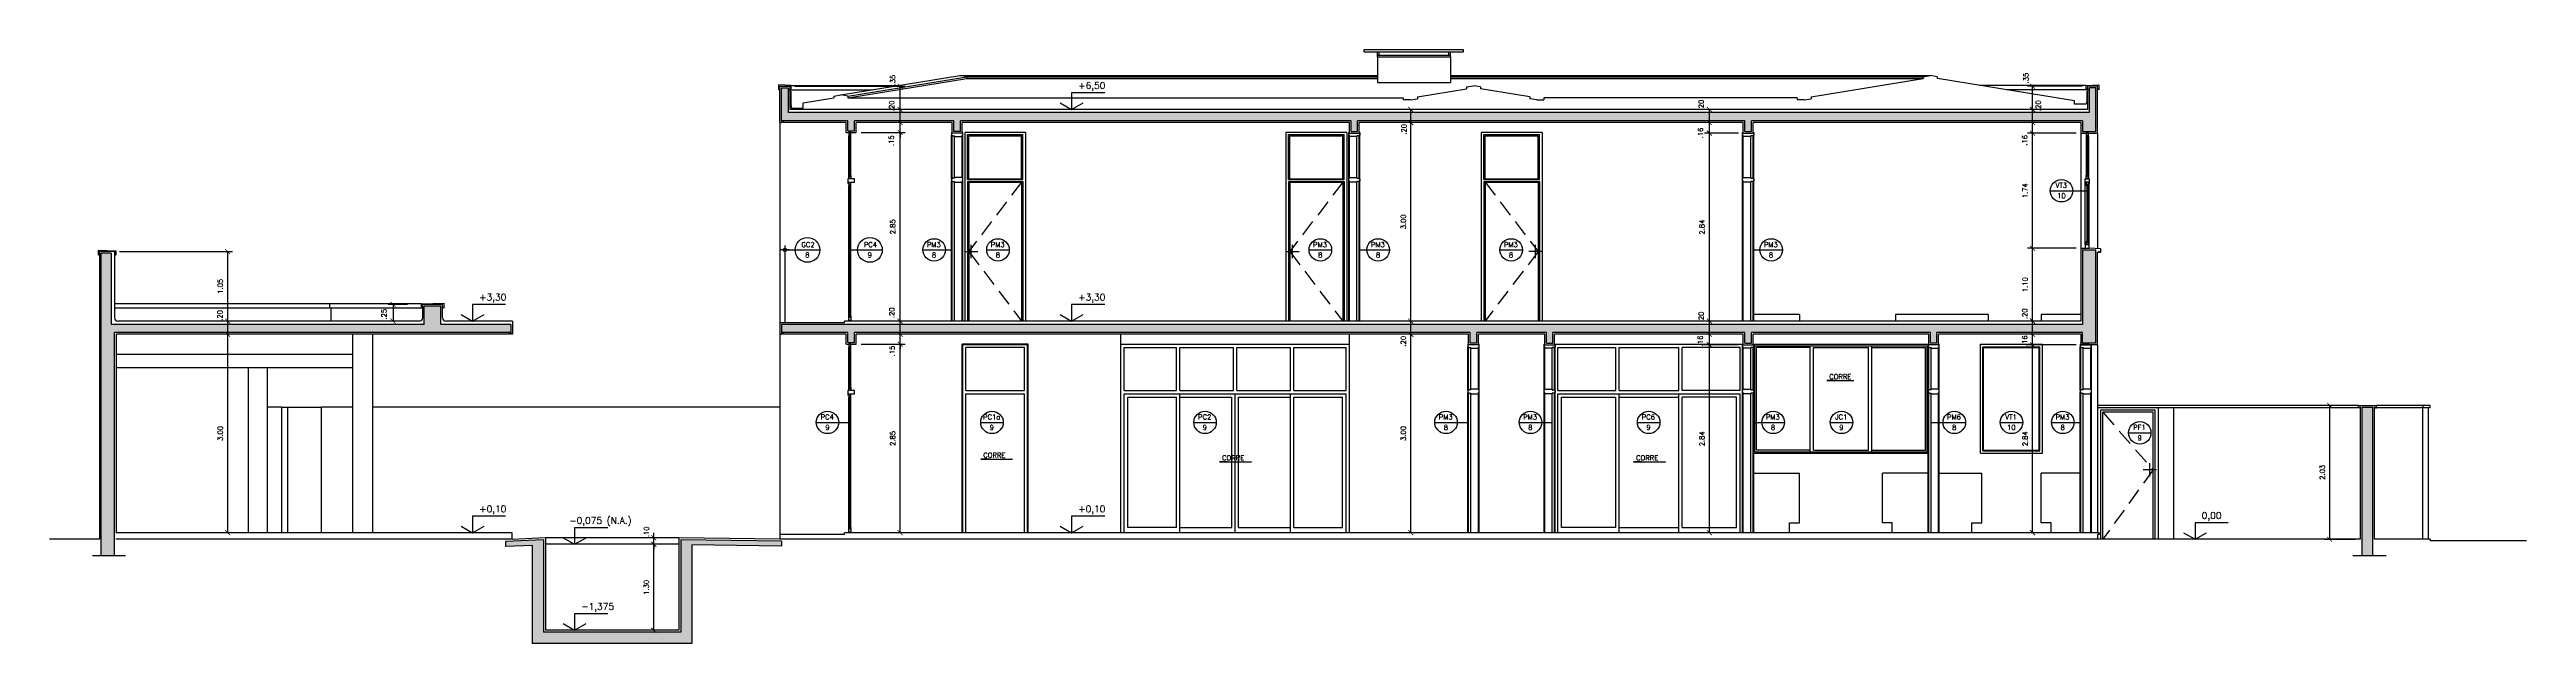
# Model space of a CAD drawing. Header units: millimetres. Extents: x 248.2 to 342.1, y 146.5 to 158.
# Drawn here: x 248.23 to 285.64, y 146.5 to 155.48 of the extents above; entities that cross this region are included whole.
import ezdxf

# ---------------------------------------------------------------- set-up
doc = ezdxf.new("R2010")
doc.units = ezdxf.units.MM
doc.linetypes.add('DASHDOT', pattern=[1, 0.5, -0.25, 0, -0.25])
doc.linetypes.add('HIDDEN', pattern=[0.375, 0.25, -0.125])
for name, color, linetype in [('ALV', 5, 'Continuous'), ('CAIX', 2, 'Continuous'), ('CAIXN', 7, 'Continuous'), ('COTAS', 1, 'Continuous'), ('LPROJ', 7, 'HIDDEN'), ('LVISTA', 1, 'Continuous'), ('LVISTA01', 8, 'Continuous'), ('LVISTA02', 1, 'Continuous'), ('LVISTA025', 3, 'Continuous'), ('NOTAS', 2, 'Continuous'), ('PEÇAS', 7, 'Continuous'), ('REVEST', 2, 'Continuous'), ('SOLID', 8, 'Continuous')]:
    doc.layers.add(name, color=color, linetype=linetype)
doc.styles.add('60-50', font='romans.shx', dxfattribs={"height": 0.075})
doc.styles.add('80-50', font='romans.shx', dxfattribs={"height": 0.1})
doc.dimstyles.new('50', dxfattribs={"dimtxt": 0.1, "dimasz": 2.5, "dimexe": 1.25, "dimexo": 0.625, "dimgap": 0.075, "dimtad": 1, "dimzin": 0, "dimdsep": 46, "dimtxsty": '60-50', "dimcen": 2.5, "dimclrt": 3, "dimadec": 0, "dimazin": 0, "dimtfac": 1, "dimtmove": 0, "dimatfit": 3, "dimfxl": 1, "dimarcsym": 0})

# ---------------------------------------------------------------- blocks, each defined once
blk = doc.blocks.new('_ARCHTICK')
at = {"color": 0, "linetype": 'ByBlock', "const_width": 0.15}
blk.add_lwpolyline([(-0.5, -0.5), (0.5, 0.5)], dxfattribs=at)
blk = doc.blocks.new('*D2')
at = {"color": 0, "linetype": 'ByBlock'}
blk.add_line((194.419, 148.173), (194.419, 151.173), dxfattribs=at)
at = {"layer": 'DEFPOINTS', "color": 0, "linetype": 'ByBlock'}
for p in [(194.419, 151.173), (194.419, 151.173), (194.419, 148.173)]:
    blk.add_point(p, dxfattribs=at)
at = {"color": 0, "linetype": 'ByBlock', "xscale": 0.075, "yscale": 0.075, "zscale": 0.075}
for p, rotation in [((194.419, 151.173), 90), ((194.419, 148.173), 270)]:
    blk.add_blockref('_ARCHTICK', p, dxfattribs=dict(at, rotation=rotation))
at = {"color": 3, "linetype": 'ByBlock', "insert": (194.306, 149.673), "char_height": 0.075, "attachment_point": 5, "rotation": 90, "style": '60-50'}
blk.add_mtext('3.00', dxfattribs=at)
blk = doc.blocks.new('*D3')
at = {"color": 0, "linetype": 'ByBlock'}
blk.add_line((194.419, 151.173), (194.419, 151.373), dxfattribs=at)
at = {"layer": 'DEFPOINTS', "color": 0, "linetype": 'ByBlock'}
for p in [(194.419, 151.373), (194.419, 151.373), (194.419, 151.173)]:
    blk.add_point(p, dxfattribs=at)
at = {"color": 0, "linetype": 'ByBlock', "xscale": 0.075, "yscale": 0.075, "zscale": 0.075}
for p, rotation in [((194.419, 151.373), 90), ((194.419, 151.173), 270)]:
    blk.add_blockref('_ARCHTICK', p, dxfattribs=dict(at, rotation=rotation))
at = {"color": 3, "linetype": 'ByBlock', "insert": (194.301, 151.458), "char_height": 0.075, "attachment_point": 5, "rotation": 90, "style": '60-50'}
blk.add_mtext('.20', dxfattribs=at)
blk = doc.blocks.new('*D4')
at = {"color": 0, "linetype": 'ByBlock'}
for p, q in [((192.787, 152.423), (194.494, 152.423)), ((194.419, 151.373), (194.419, 152.423))]:
    blk.add_line(p, q, dxfattribs=at)
at = {"layer": 'DEFPOINTS', "color": 0, "linetype": 'ByBlock'}
for p in [(192.712, 152.423), (194.419, 152.423), (194.419, 151.373)]:
    blk.add_point(p, dxfattribs=at)
at = {"color": 0, "linetype": 'ByBlock', "xscale": 0.075, "yscale": 0.075, "zscale": 0.075}
for p, rotation in [((194.419, 152.423), 90), ((194.419, 151.373), 270)]:
    blk.add_blockref('_ARCHTICK', p, dxfattribs=dict(at, rotation=rotation))
at = {"color": 3, "linetype": 'ByBlock', "insert": (194.306, 151.898), "char_height": 0.075, "attachment_point": 5, "rotation": 90, "style": '60-50'}
blk.add_mtext('1.05', dxfattribs=at)
blk = doc.blocks.new('*D5')
at = {"color": 0, "linetype": 'ByBlock'}
for p, q in [((197.134, 151.623), (196.842, 151.623)), ((196.917, 151.623), (196.917, 151.373)), ((197.084, 151.373), (196.842, 151.373))]:
    blk.add_line(p, q, dxfattribs=at)
at = {"layer": 'DEFPOINTS', "color": 0, "linetype": 'ByBlock'}
for p in [(197.209, 151.623), (196.917, 151.373), (197.159, 151.373)]:
    blk.add_point(p, dxfattribs=at)
at = {"color": 0, "linetype": 'ByBlock', "xscale": 0.075, "yscale": 0.075, "zscale": 0.075}
for p, rotation in [((196.917, 151.623), 90), ((196.917, 151.373), 270)]:
    blk.add_blockref('_ARCHTICK', p, dxfattribs=dict(at, rotation=rotation))
at = {"color": 3, "linetype": 'ByBlock', "insert": (196.78, 151.476), "char_height": 0.075, "attachment_point": 5, "rotation": 90, "style": '60-50'}
blk.add_mtext('.25', dxfattribs=at)
blk = doc.blocks.new('*D6')
at = {"color": 0, "linetype": 'ByBlock'}
blk.add_line((200.855, 146.698), (200.855, 147.998), dxfattribs=at)
at = {"layer": 'DEFPOINTS', "color": 0, "linetype": 'ByBlock'}
for p in [(200.855, 147.998), (200.855, 147.998), (200.855, 146.698)]:
    blk.add_point(p, dxfattribs=at)
at = {"color": 0, "linetype": 'ByBlock', "xscale": 0.075, "yscale": 0.075, "zscale": 0.075}
for p, rotation in [((200.855, 147.998), 90), ((200.855, 146.698), 270)]:
    blk.add_blockref('_ARCHTICK', p, dxfattribs=dict(at, rotation=rotation))
at = {"color": 3, "linetype": 'ByBlock', "insert": (200.743, 147.348), "char_height": 0.075, "attachment_point": 5, "rotation": 90, "style": '60-50'}
blk.add_mtext('1.30', dxfattribs=at)
blk = doc.blocks.new('*D7')
at = {"color": 0, "linetype": 'ByBlock'}
for p, q in [((200.855, 148.098), (200.855, 148.173)), ((200.855, 147.998), (200.855, 148.098)), ((200.855, 147.998), (200.855, 148.098)), ((200.855, 147.998), (200.855, 147.923))]:
    blk.add_line(p, q, dxfattribs=at)
at = {"layer": 'DEFPOINTS', "color": 0, "linetype": 'ByBlock'}
for p in [(200.855, 148.098), (200.855, 148.098), (200.855, 147.998)]:
    blk.add_point(p, dxfattribs=at)
at = {"color": 0, "linetype": 'ByBlock', "xscale": 0.075, "yscale": 0.075, "zscale": 0.075}
for p, rotation in [((200.855, 148.098), 270), ((200.855, 147.998), 90)]:
    blk.add_blockref('_ARCHTICK', p, dxfattribs=dict(at, rotation=rotation))
at = {"color": 3, "linetype": 'ByBlock', "insert": (200.744, 148.186), "char_height": 0.075, "attachment_point": 5, "rotation": 90, "style": '60-50'}
blk.add_mtext('.10', dxfattribs=at)
blk = doc.blocks.new('*D8')
at = {"color": 0, "linetype": 'ByBlock'}
for p, q in [((260.486, 151.023), (261.151, 151.023)), ((261.076, 148.173), (261.076, 151.023))]:
    blk.add_line(p, q, dxfattribs=at)
at = {"layer": 'DEFPOINTS', "color": 0, "linetype": 'ByBlock'}
for p in [(260.411, 151.023), (261.076, 151.023), (261.076, 148.173)]:
    blk.add_point(p, dxfattribs=at)
at = {"color": 0, "linetype": 'ByBlock', "xscale": 0.075, "yscale": 0.075, "zscale": 0.075}
for p, rotation in [((261.076, 151.023), 90), ((261.076, 148.173), 270)]:
    blk.add_blockref('_ARCHTICK', p, dxfattribs=dict(at, rotation=rotation))
at = {"color": 3, "linetype": 'ByBlock', "insert": (260.963, 149.598), "char_height": 0.075, "attachment_point": 5, "rotation": 90, "style": '60-50'}
blk.add_mtext('2.85', dxfattribs=at)
blk = doc.blocks.new('*D9')
at = {"color": 0, "linetype": 'ByBlock'}
for p, q in [((261.076, 151.173), (261.076, 151.248)), ((261.076, 151.023), (261.076, 151.173)), ((261.076, 151.023), (261.076, 151.173)), ((261.076, 151.023), (261.076, 150.948))]:
    blk.add_line(p, q, dxfattribs=at)
at = {"layer": 'DEFPOINTS', "color": 0, "linetype": 'ByBlock'}
for p in [(261.076, 151.173), (261.076, 151.173), (260.411, 151.023)]:
    blk.add_point(p, dxfattribs=at)
at = {"color": 0, "linetype": 'ByBlock', "xscale": 0.075, "yscale": 0.075, "zscale": 0.075}
for p, rotation in [((261.076, 151.173), 270), ((261.076, 151.023), 90)]:
    blk.add_blockref('_ARCHTICK', p, dxfattribs=dict(at, rotation=rotation))
at = {"color": 3, "linetype": 'ByBlock', "insert": (260.955, 150.919), "char_height": 0.075, "attachment_point": 5, "rotation": 90, "style": '60-50'}
blk.add_mtext('.15', dxfattribs=at)
blk = doc.blocks.new('*D10')
at = {"color": 0, "linetype": 'ByBlock'}
blk.add_line((261.076, 151.173), (261.076, 151.373), dxfattribs=at)
at = {"layer": 'DEFPOINTS', "color": 0, "linetype": 'ByBlock'}
for p in [(261.076, 151.373), (261.076, 151.373), (261.076, 151.173)]:
    blk.add_point(p, dxfattribs=at)
at = {"color": 0, "linetype": 'ByBlock', "xscale": 0.075, "yscale": 0.075, "zscale": 0.075}
for p, rotation in [((261.076, 151.373), 90), ((261.076, 151.173), 270)]:
    blk.add_blockref('_ARCHTICK', p, dxfattribs=dict(at, rotation=rotation))
at = {"color": 3, "linetype": 'ByBlock', "insert": (260.95, 151.499), "char_height": 0.075, "attachment_point": 5, "rotation": 90, "style": '60-50'}
blk.add_mtext('.20', dxfattribs=at)
blk = doc.blocks.new('*D11')
at = {"color": 0, "linetype": 'ByBlock'}
for p, q in [((260.486, 154.223), (261.151, 154.223)), ((261.076, 151.373), (261.076, 154.223))]:
    blk.add_line(p, q, dxfattribs=at)
at = {"layer": 'DEFPOINTS', "color": 0, "linetype": 'ByBlock'}
for p in [(260.411, 154.223), (261.076, 154.223), (261.076, 151.373)]:
    blk.add_point(p, dxfattribs=at)
at = {"color": 0, "linetype": 'ByBlock', "xscale": 0.075, "yscale": 0.075, "zscale": 0.075}
for p, rotation in [((261.076, 154.223), 90), ((261.076, 151.373), 270)]:
    blk.add_blockref('_ARCHTICK', p, dxfattribs=dict(at, rotation=rotation))
at = {"color": 3, "linetype": 'ByBlock', "insert": (260.963, 152.798), "char_height": 0.075, "attachment_point": 5, "rotation": 90, "style": '60-50'}
blk.add_mtext('2.85', dxfattribs=at)
blk = doc.blocks.new('*D12')
at = {"color": 0, "linetype": 'ByBlock'}
for p, q in [((260.486, 154.223), (261.151, 154.223)), ((261.076, 154.373), (261.076, 154.448)), ((261.076, 154.223), (261.076, 154.373)), ((261.076, 154.223), (261.076, 154.148))]:
    blk.add_line(p, q, dxfattribs=at)
at = {"layer": 'DEFPOINTS', "color": 0, "linetype": 'ByBlock'}
for p in [(260.411, 154.223), (261.076, 154.373), (261.076, 154.373)]:
    blk.add_point(p, dxfattribs=at)
at = {"color": 0, "linetype": 'ByBlock', "xscale": 0.075, "yscale": 0.075, "zscale": 0.075}
for p, rotation in [((261.076, 154.373), 270), ((261.076, 154.223), 90)]:
    blk.add_blockref('_ARCHTICK', p, dxfattribs=dict(at, rotation=rotation))
at = {"color": 3, "linetype": 'ByBlock', "insert": (260.943, 154.099), "char_height": 0.075, "attachment_point": 5, "rotation": 90, "style": '60-50'}
blk.add_mtext('.15', dxfattribs=at)
blk = doc.blocks.new('*D13')
at = {"color": 0, "linetype": 'ByBlock'}
blk.add_line((261.076, 154.373), (261.076, 154.573), dxfattribs=at)
at = {"layer": 'DEFPOINTS', "color": 0, "linetype": 'ByBlock'}
for p in [(261.076, 154.573), (261.076, 154.573), (261.076, 154.373)]:
    blk.add_point(p, dxfattribs=at)
at = {"color": 0, "linetype": 'ByBlock', "xscale": 0.075, "yscale": 0.075, "zscale": 0.075}
for p, rotation in [((261.076, 154.573), 90), ((261.076, 154.373), 270)]:
    blk.add_blockref('_ARCHTICK', p, dxfattribs=dict(at, rotation=rotation))
at = {"color": 3, "linetype": 'ByBlock', "insert": (260.948, 154.626), "char_height": 0.075, "attachment_point": 5, "rotation": 90, "style": '60-50'}
blk.add_mtext('.20', dxfattribs=at)
blk = doc.blocks.new('*D14')
at = {"color": 0, "linetype": 'ByBlock'}
for p, q in [((259.486, 154.923), (261.151, 154.923)), ((261.076, 154.573), (261.076, 154.923))]:
    blk.add_line(p, q, dxfattribs=at)
at = {"layer": 'DEFPOINTS', "color": 0, "linetype": 'ByBlock'}
for p in [(259.411, 154.923), (261.076, 154.923), (261.076, 154.573)]:
    blk.add_point(p, dxfattribs=at)
at = {"color": 0, "linetype": 'ByBlock', "xscale": 0.075, "yscale": 0.075, "zscale": 0.075}
for p, rotation in [((261.076, 154.923), 90), ((261.076, 154.573), 270)]:
    blk.add_blockref('_ARCHTICK', p, dxfattribs=dict(at, rotation=rotation))
at = {"color": 3, "linetype": 'ByBlock', "insert": (260.963, 155.016), "char_height": 0.075, "attachment_point": 5, "rotation": 90, "style": '60-50'}
blk.add_mtext('.35', dxfattribs=at)
blk = doc.blocks.new('*D15')
at = {"color": 0, "linetype": 'ByBlock'}
blk.add_line((268.788, 148.173), (268.788, 151.173), dxfattribs=at)
at = {"layer": 'DEFPOINTS', "color": 0, "linetype": 'ByBlock'}
for p in [(268.788, 151.173), (268.788, 151.173), (268.788, 148.173)]:
    blk.add_point(p, dxfattribs=at)
at = {"color": 0, "linetype": 'ByBlock', "xscale": 0.075, "yscale": 0.075, "zscale": 0.075}
for p, rotation in [((268.788, 151.173), 90), ((268.788, 148.173), 270)]:
    blk.add_blockref('_ARCHTICK', p, dxfattribs=dict(at, rotation=rotation))
at = {"color": 3, "linetype": 'ByBlock', "insert": (268.675, 149.673), "char_height": 0.075, "attachment_point": 5, "rotation": 90, "style": '60-50'}
blk.add_mtext('3.00', dxfattribs=at)
blk = doc.blocks.new('*D16')
at = {"color": 0, "linetype": 'ByBlock'}
blk.add_line((268.788, 151.173), (268.788, 151.373), dxfattribs=at)
at = {"layer": 'DEFPOINTS', "color": 0, "linetype": 'ByBlock'}
for p in [(268.788, 151.373), (268.788, 151.373), (268.788, 151.173)]:
    blk.add_point(p, dxfattribs=at)
at = {"color": 0, "linetype": 'ByBlock', "xscale": 0.075, "yscale": 0.075, "zscale": 0.075}
for p, rotation in [((268.788, 151.373), 90), ((268.788, 151.173), 270)]:
    blk.add_blockref('_ARCHTICK', p, dxfattribs=dict(at, rotation=rotation))
at = {"color": 3, "linetype": 'ByBlock', "insert": (268.675, 151.068), "char_height": 0.075, "attachment_point": 5, "rotation": 90, "style": '60-50'}
blk.add_mtext('.20', dxfattribs=at)
blk = doc.blocks.new('*D17')
at = {"color": 0, "linetype": 'ByBlock'}
blk.add_line((268.788, 151.373), (268.788, 154.373), dxfattribs=at)
at = {"layer": 'DEFPOINTS', "color": 0, "linetype": 'ByBlock'}
for p in [(268.788, 154.373), (268.788, 154.373), (268.788, 151.373)]:
    blk.add_point(p, dxfattribs=at)
at = {"color": 0, "linetype": 'ByBlock', "xscale": 0.075, "yscale": 0.075, "zscale": 0.075}
for p, rotation in [((268.788, 154.373), 90), ((268.788, 151.373), 270)]:
    blk.add_blockref('_ARCHTICK', p, dxfattribs=dict(at, rotation=rotation))
at = {"color": 3, "linetype": 'ByBlock', "insert": (268.675, 152.873), "char_height": 0.075, "attachment_point": 5, "rotation": 90, "style": '60-50'}
blk.add_mtext('3.00', dxfattribs=at)
blk = doc.blocks.new('*D18')
at = {"color": 0, "linetype": 'ByBlock'}
blk.add_line((268.788, 154.373), (268.788, 154.573), dxfattribs=at)
at = {"layer": 'DEFPOINTS', "color": 0, "linetype": 'ByBlock'}
for p in [(268.788, 154.573), (268.788, 154.573), (268.788, 154.373)]:
    blk.add_point(p, dxfattribs=at)
at = {"color": 0, "linetype": 'ByBlock', "xscale": 0.075, "yscale": 0.075, "zscale": 0.075}
for p, rotation in [((268.788, 154.573), 90), ((268.788, 154.373), 270)]:
    blk.add_blockref('_ARCHTICK', p, dxfattribs=dict(at, rotation=rotation))
at = {"color": 3, "linetype": 'ByBlock', "insert": (268.685, 154.271), "char_height": 0.075, "attachment_point": 5, "rotation": 90, "style": '60-50'}
blk.add_mtext('.20', dxfattribs=at)
blk = doc.blocks.new('*D19')
at = {"color": 0, "linetype": 'ByBlock'}
for p, q in [((278.836, 151.013), (278.104, 151.013)), ((278.179, 148.173), (278.179, 151.013))]:
    blk.add_line(p, q, dxfattribs=at)
at = {"layer": 'DEFPOINTS', "color": 0, "linetype": 'ByBlock'}
for p in [(278.179, 151.013), (278.911, 151.013), (278.179, 148.173)]:
    blk.add_point(p, dxfattribs=at)
at = {"color": 0, "linetype": 'ByBlock', "xscale": 0.075, "yscale": 0.075, "zscale": 0.075}
for p, rotation in [((278.179, 151.013), 90), ((278.179, 148.173), 270)]:
    blk.add_blockref('_ARCHTICK', p, dxfattribs=dict(at, rotation=rotation))
at = {"color": 3, "linetype": 'ByBlock', "insert": (278.067, 149.593), "char_height": 0.075, "attachment_point": 5, "rotation": 90, "style": '60-50'}
blk.add_mtext('2.84', dxfattribs=at)
blk = doc.blocks.new('*D20')
at = {"color": 0, "linetype": 'ByBlock'}
blk.add_line((278.179, 151.013), (278.179, 151.173), dxfattribs=at)
at = {"layer": 'DEFPOINTS', "color": 0, "linetype": 'ByBlock'}
for p in [(278.179, 151.173), (278.179, 151.173), (278.911, 151.013)]:
    blk.add_point(p, dxfattribs=at)
at = {"color": 0, "linetype": 'ByBlock', "xscale": 0.075, "yscale": 0.075, "zscale": 0.075}
for p, rotation in [((278.179, 151.173), 90), ((278.179, 151.013), 270)]:
    blk.add_blockref('_ARCHTICK', p, dxfattribs=dict(at, rotation=rotation))
at = {"color": 3, "linetype": 'ByBlock', "insert": (278.059, 151.076), "char_height": 0.075, "attachment_point": 5, "rotation": 90, "style": '60-50'}
blk.add_mtext('.16', dxfattribs=at)
blk = doc.blocks.new('*D21')
at = {"color": 0, "linetype": 'ByBlock'}
blk.add_line((278.179, 151.173), (278.179, 151.373), dxfattribs=at)
at = {"layer": 'DEFPOINTS', "color": 0, "linetype": 'ByBlock'}
for p in [(278.179, 151.373), (278.179, 151.373), (278.179, 151.173)]:
    blk.add_point(p, dxfattribs=at)
at = {"color": 0, "linetype": 'ByBlock', "xscale": 0.075, "yscale": 0.075, "zscale": 0.075}
for p, rotation in [((278.179, 151.373), 90), ((278.179, 151.173), 270)]:
    blk.add_blockref('_ARCHTICK', p, dxfattribs=dict(at, rotation=rotation))
at = {"color": 3, "linetype": 'ByBlock', "insert": (278.062, 151.483), "char_height": 0.075, "attachment_point": 5, "rotation": 90, "style": '60-50'}
blk.add_mtext('.20', dxfattribs=at)
blk = doc.blocks.new('*D22')
at = {"color": 0, "linetype": 'ByBlock'}
for p, q in [((278.836, 152.473), (278.104, 152.473)), ((278.179, 151.373), (278.179, 152.473))]:
    blk.add_line(p, q, dxfattribs=at)
at = {"layer": 'DEFPOINTS', "color": 0, "linetype": 'ByBlock'}
for p in [(278.179, 152.473), (278.911, 152.473), (278.179, 151.373)]:
    blk.add_point(p, dxfattribs=at)
at = {"color": 0, "linetype": 'ByBlock', "xscale": 0.075, "yscale": 0.075, "zscale": 0.075}
for p, rotation in [((278.179, 152.473), 90), ((278.179, 151.373), 270)]:
    blk.add_blockref('_ARCHTICK', p, dxfattribs=dict(at, rotation=rotation))
at = {"color": 3, "linetype": 'ByBlock', "insert": (278.067, 151.923), "char_height": 0.075, "attachment_point": 5, "rotation": 90, "style": '60-50'}
blk.add_mtext('1.10', dxfattribs=at)
blk = doc.blocks.new('*D23')
at = {"color": 0, "linetype": 'ByBlock'}
for p, q in [((278.836, 154.213), (278.104, 154.213)), ((278.179, 152.473), (278.179, 154.213))]:
    blk.add_line(p, q, dxfattribs=at)
at = {"layer": 'DEFPOINTS', "color": 0, "linetype": 'ByBlock'}
for p in [(278.179, 154.213), (278.911, 154.213), (278.911, 152.473)]:
    blk.add_point(p, dxfattribs=at)
at = {"color": 0, "linetype": 'ByBlock', "xscale": 0.075, "yscale": 0.075, "zscale": 0.075}
for p, rotation in [((278.179, 154.213), 90), ((278.179, 152.473), 270)]:
    blk.add_blockref('_ARCHTICK', p, dxfattribs=dict(at, rotation=rotation))
at = {"color": 3, "linetype": 'ByBlock', "insert": (278.067, 153.343), "char_height": 0.075, "attachment_point": 5, "rotation": 90, "style": '60-50'}
blk.add_mtext('1.74', dxfattribs=at)
blk = doc.blocks.new('*D24')
at = {"color": 0, "linetype": 'ByBlock'}
blk.add_line((278.179, 154.213), (278.179, 154.373), dxfattribs=at)
at = {"layer": 'DEFPOINTS', "color": 0, "linetype": 'ByBlock'}
for p in [(278.179, 154.373), (278.179, 154.373), (278.911, 154.213)]:
    blk.add_point(p, dxfattribs=at)
at = {"color": 0, "linetype": 'ByBlock', "xscale": 0.075, "yscale": 0.075, "zscale": 0.075}
for p, rotation in [((278.179, 154.373), 90), ((278.179, 154.213), 270)]:
    blk.add_blockref('_ARCHTICK', p, dxfattribs=dict(at, rotation=rotation))
at = {"color": 3, "linetype": 'ByBlock', "insert": (278.059, 154.106), "char_height": 0.075, "attachment_point": 5, "rotation": 90, "style": '60-50'}
blk.add_mtext('.16', dxfattribs=at)
blk = doc.blocks.new('*D25')
at = {"color": 0, "linetype": 'ByBlock'}
blk.add_line((278.179, 154.373), (278.179, 154.573), dxfattribs=at)
at = {"layer": 'DEFPOINTS', "color": 0, "linetype": 'ByBlock'}
for p in [(278.179, 154.573), (278.179, 154.573), (278.179, 154.373)]:
    blk.add_point(p, dxfattribs=at)
at = {"color": 0, "linetype": 'ByBlock', "xscale": 0.075, "yscale": 0.075, "zscale": 0.075}
for p, rotation in [((278.179, 154.573), 90), ((278.179, 154.373), 270)]:
    blk.add_blockref('_ARCHTICK', p, dxfattribs=dict(at, rotation=rotation))
at = {"color": 3, "linetype": 'ByBlock', "insert": (278.265, 154.629), "char_height": 0.075, "attachment_point": 5, "rotation": 90, "style": '60-50'}
blk.add_mtext('.20', dxfattribs=at)
blk = doc.blocks.new('*D26')
at = {"color": 0, "linetype": 'ByBlock'}
for p, q in [((278.936, 154.923), (278.104, 154.923)), ((278.179, 154.573), (278.179, 154.923))]:
    blk.add_line(p, q, dxfattribs=at)
at = {"layer": 'DEFPOINTS', "color": 0, "linetype": 'ByBlock'}
for p in [(278.179, 154.923), (279.011, 154.923), (278.179, 154.573)]:
    blk.add_point(p, dxfattribs=at)
at = {"color": 0, "linetype": 'ByBlock', "xscale": 0.075, "yscale": 0.075, "zscale": 0.075}
for p, rotation in [((278.179, 154.923), 90), ((278.179, 154.573), 270)]:
    blk.add_blockref('_ARCHTICK', p, dxfattribs=dict(at, rotation=rotation))
at = {"color": 3, "linetype": 'ByBlock', "insert": (278.079, 155.046), "char_height": 0.075, "attachment_point": 5, "rotation": 90, "style": '60-50'}
blk.add_mtext('.35', dxfattribs=at)
blk = doc.blocks.new('*D27')
at = {"color": 0, "linetype": 'ByBlock'}
for p, q in [((273.736, 151.013), (273.223, 151.013)), ((273.298, 148.173), (273.298, 151.013))]:
    blk.add_line(p, q, dxfattribs=at)
at = {"layer": 'DEFPOINTS', "color": 0, "linetype": 'ByBlock'}
for p in [(273.298, 151.013), (273.811, 151.013), (273.298, 148.173)]:
    blk.add_point(p, dxfattribs=at)
at = {"color": 0, "linetype": 'ByBlock', "xscale": 0.075, "yscale": 0.075, "zscale": 0.075}
for p, rotation in [((273.298, 151.013), 90), ((273.298, 148.173), 270)]:
    blk.add_blockref('_ARCHTICK', p, dxfattribs=dict(at, rotation=rotation))
at = {"color": 3, "linetype": 'ByBlock', "insert": (273.186, 149.593), "char_height": 0.075, "attachment_point": 5, "rotation": 90, "style": '60-50'}
blk.add_mtext('2.84', dxfattribs=at)
blk = doc.blocks.new('*D28')
at = {"color": 0, "linetype": 'ByBlock'}
blk.add_line((273.298, 151.013), (273.298, 151.173), dxfattribs=at)
at = {"layer": 'DEFPOINTS', "color": 0, "linetype": 'ByBlock'}
for p in [(273.298, 151.173), (273.298, 151.173), (273.811, 151.013)]:
    blk.add_point(p, dxfattribs=at)
at = {"color": 0, "linetype": 'ByBlock', "xscale": 0.075, "yscale": 0.075, "zscale": 0.075}
for p, rotation in [((273.298, 151.173), 90), ((273.298, 151.013), 270)]:
    blk.add_blockref('_ARCHTICK', p, dxfattribs=dict(at, rotation=rotation))
at = {"color": 3, "linetype": 'ByBlock', "insert": (273.16, 151.073), "char_height": 0.075, "attachment_point": 5, "rotation": 90, "style": '60-50'}
blk.add_mtext('.16', dxfattribs=at)
blk = doc.blocks.new('*D29')
at = {"color": 0, "linetype": 'ByBlock'}
blk.add_line((273.298, 151.173), (273.298, 151.373), dxfattribs=at)
at = {"layer": 'DEFPOINTS', "color": 0, "linetype": 'ByBlock'}
for p in [(273.298, 151.373), (273.298, 151.373), (273.298, 151.173)]:
    blk.add_point(p, dxfattribs=at)
at = {"color": 0, "linetype": 'ByBlock', "xscale": 0.075, "yscale": 0.075, "zscale": 0.075}
for p, rotation in [((273.298, 151.373), 90), ((273.298, 151.173), 270)]:
    blk.add_blockref('_ARCHTICK', p, dxfattribs=dict(at, rotation=rotation))
at = {"color": 3, "linetype": 'ByBlock', "insert": (273.174, 151.435), "char_height": 0.075, "attachment_point": 5, "rotation": 90, "style": '60-50'}
blk.add_mtext('.20', dxfattribs=at)
blk = doc.blocks.new('*D30')
at = {"color": 0, "linetype": 'ByBlock'}
for p, q in [((273.736, 154.213), (273.223, 154.213)), ((273.298, 151.373), (273.298, 154.213))]:
    blk.add_line(p, q, dxfattribs=at)
at = {"layer": 'DEFPOINTS', "color": 0, "linetype": 'ByBlock'}
for p in [(273.298, 154.213), (273.811, 154.213), (273.298, 151.373)]:
    blk.add_point(p, dxfattribs=at)
at = {"color": 0, "linetype": 'ByBlock', "xscale": 0.075, "yscale": 0.075, "zscale": 0.075}
for p, rotation in [((273.298, 154.213), 90), ((273.298, 151.373), 270)]:
    blk.add_blockref('_ARCHTICK', p, dxfattribs=dict(at, rotation=rotation))
at = {"color": 3, "linetype": 'ByBlock', "insert": (273.186, 152.793), "char_height": 0.075, "attachment_point": 5, "rotation": 90, "style": '60-50'}
blk.add_mtext('2.84', dxfattribs=at)
blk = doc.blocks.new('*D31')
at = {"color": 0, "linetype": 'ByBlock'}
blk.add_line((273.298, 154.213), (273.298, 154.373), dxfattribs=at)
at = {"layer": 'DEFPOINTS', "color": 0, "linetype": 'ByBlock'}
for p in [(273.298, 154.373), (273.298, 154.373), (273.811, 154.213)]:
    blk.add_point(p, dxfattribs=at)
at = {"color": 0, "linetype": 'ByBlock', "xscale": 0.075, "yscale": 0.075, "zscale": 0.075}
for p, rotation in [((273.298, 154.373), 90), ((273.298, 154.213), 270)]:
    blk.add_blockref('_ARCHTICK', p, dxfattribs=dict(at, rotation=rotation))
at = {"color": 3, "linetype": 'ByBlock', "insert": (273.164, 154.215), "char_height": 0.075, "attachment_point": 5, "rotation": 90, "style": '60-50'}
blk.add_mtext('.16', dxfattribs=at)
blk = doc.blocks.new('*D32')
at = {"color": 0, "linetype": 'ByBlock'}
blk.add_line((273.298, 154.373), (273.298, 154.573), dxfattribs=at)
at = {"layer": 'DEFPOINTS', "color": 0, "linetype": 'ByBlock'}
for p in [(273.298, 154.573), (273.298, 154.573), (273.298, 154.373)]:
    blk.add_point(p, dxfattribs=at)
at = {"color": 0, "linetype": 'ByBlock', "xscale": 0.075, "yscale": 0.075, "zscale": 0.075}
for p, rotation in [((273.298, 154.573), 90), ((273.298, 154.373), 270)]:
    blk.add_blockref('_ARCHTICK', p, dxfattribs=dict(at, rotation=rotation))
at = {"color": 3, "linetype": 'ByBlock', "insert": (273.174, 154.639), "char_height": 0.075, "attachment_point": 5, "rotation": 90, "style": '60-50'}
blk.add_mtext('.20', dxfattribs=at)
blk = doc.blocks.new('*D33')
at = {"color": 0, "linetype": 'ByBlock'}
for p, q in [((283.026, 150.098), (282.592, 150.098)), ((282.667, 148.073), (282.667, 150.098)), ((283.056, 148.073), (282.592, 148.073))]:
    blk.add_line(p, q, dxfattribs=at)
at = {"layer": 'DEFPOINTS', "color": 0, "linetype": 'ByBlock'}
for p in [(282.667, 150.098), (283.101, 150.098), (283.131, 148.073)]:
    blk.add_point(p, dxfattribs=at)
at = {"color": 0, "linetype": 'ByBlock', "xscale": 0.075, "yscale": 0.075, "zscale": 0.075}
for p, rotation in [((282.667, 150.098), 90), ((282.667, 148.073), 270)]:
    blk.add_blockref('_ARCHTICK', p, dxfattribs=dict(at, rotation=rotation))
at = {"color": 3, "linetype": 'ByBlock', "insert": (282.555, 149.086), "char_height": 0.075, "attachment_point": 5, "rotation": 90, "style": '60-50'}
blk.add_mtext('2.03', dxfattribs=at)

msp = doc.modelspace()

# ---------------------------------------------------------------- hatches: boundary and pattern name
at = {"layer": 'SOLID'}
h = msp.add_hatch(color=256, dxfattribs=at)
h.paths.add_polyline_path([(279.1357, 154.8983), (279.0357, 154.8983), (279.0357, 154.5233), (259.3857, 154.5233), (259.3857, 154.8983), (259.2857, 154.8983), (259.2857, 154.3983), (260.2857, 154.3983), (260.2857, 154.2483), (260.3857, 154.2483), (260.3857, 154.3983), (261.8857, 154.3983), (261.8857, 154.2383), (261.9857, 154.2383), (261.9857, 154.3983), (267.8857, 154.3983), (267.8857, 154.2383), (267.9857, 154.2383), (267.9857, 154.3983), (273.8357, 154.3983), (273.8357, 154.2383), (273.9357, 154.2383), (273.9357, 154.3983), (278.9357, 154.3983), (278.9357, 154.2383), (279.1357, 154.2383)])
h.paths.add_polyline_path([(279.1357, 152.4483), (278.9357, 152.4483), (278.9357, 151.3233), (259.2857, 151.3233), (259.2857, 151.1983), (260.2857, 151.1983), (260.2857, 151.0483), (260.3857, 151.0483), (260.3857, 151.1983), (269.6857, 151.1983), (269.6857, 151.0383), (269.7857, 151.0383), (269.7857, 151.1983), (270.8357, 151.1983), (270.8357, 151.0383), (270.9357, 151.0383), (270.9357, 151.1983), (273.8357, 151.1983), (273.8357, 151.0383), (273.9357, 151.0383), (273.9357, 151.1983), (276.6357, 151.1983), (276.6357, 151.0383), (276.7357, 151.0383), (276.7357, 151.1983), (278.9357, 151.1983), (278.9357, 151.0383), (279.1357, 151.0383)])
h = msp.add_hatch(color=256, dxfattribs=at)
h.paths.add_polyline_path([(249.208, 151.1983), (255.1942, 151.1983), (255.1942, 151.3233), (254.1389, 151.3233), (254.1389, 151.5983), (253.8889, 151.5983), (253.8889, 151.3233), (249.158, 151.3233), (249.158, 152.3983), (249.008, 152.3983), (249.008, 147.8233), (249.208, 147.8233)])
h.paths.add_polyline_path([(255.6896, 148.0668), (255.1141, 148.038), (255.1141, 147.9626), (255.5196, 147.9778), (255.5196, 146.4983), (257.9315, 146.4983), (257.9315, 147.9917), (259.2857, 147.9711), (259.2857, 148.0429), (257.7615, 148.0678), (257.7615, 146.6683), (255.6896, 146.6683)])
msp.add_hatch(color=256, dxfattribs=at).paths.add_polyline_path([(283.3185, 150.0733), (283.1564, 150.0733), (283.1564, 147.8233), (283.3185, 147.8233)])

# ---------------------------------------------------------------- linework, layer by layer
at = {"layer": 'ALV'}
for p, q in [((259.2857, 154.3983), (259.2857, 154.8983)), ((259.2857, 154.8983), (259.3857, 154.8983)), ((259.3857, 154.8983), (259.3857, 154.5233)), ((279.0357, 154.8983), (279.0357, 154.5233)), ((279.1357, 154.8983), (279.0357, 154.8983)), ((279.1357, 154.2383), (279.1357, 154.8983)), ((279.0357, 154.5233), (259.3857, 154.5233)), ((260.2857, 154.3983), (259.2857, 154.3983)), ((260.2857, 154.2483), (260.2857, 154.3983)), ((260.2857, 154.2483), (260.3857, 154.2483)), ((260.3857, 154.2483), (260.3857, 154.3983)), ((261.8857, 154.3983), (260.3857, 154.3983)), ((261.8857, 154.2383), (261.8857, 154.3983)), ((261.9857, 154.2383), (261.8857, 154.2383)), ((267.8857, 154.3983), (261.9857, 154.3983)), ((261.9857, 154.2383), (261.9857, 154.3983)), ((267.8857, 154.2383), (267.8857, 154.3983)), ((267.8857, 154.2383), (267.9857, 154.2383)), ((273.8357, 154.3983), (267.9857, 154.3983)), ((267.9857, 154.2383), (267.9857, 154.3983)), ((273.8357, 154.2383), (273.8357, 154.3983)), ((273.8357, 154.2383), (273.9357, 154.2383)), ((278.9357, 154.3983), (273.9357, 154.3983)), ((273.9357, 154.2383), (273.9357, 154.3983)), ((278.9357, 154.3983), (278.9357, 154.2383)), ((278.9357, 154.2383), (279.1357, 154.2383)), ((249.008, 147.8233), (249.008, 152.3983)), ((249.158, 152.3983), (249.008, 152.3983)), ((249.158, 152.3983), (249.158, 151.3233)), ((278.9357, 152.4483), (278.9357, 151.3233)), ((278.9357, 152.4483), (279.1357, 152.4483)), ((279.1357, 151.0383), (279.1357, 152.4483)), ((253.8889, 151.3233), (253.8889, 151.5983)), ((254.1389, 151.5983), (253.8889, 151.5983)), ((254.1389, 151.3233), (254.1389, 151.5983)), ((253.8889, 151.3233), (249.158, 151.3233)), ((249.208, 147.8233), (249.208, 151.1983)), ((255.1942, 151.1983), (249.208, 151.1983)), ((255.1942, 151.3233), (254.1389, 151.3233)), ((255.1942, 151.3233), (255.1942, 151.1983)), ((278.9357, 151.3233), (259.2857, 151.3233)), ((259.2857, 151.3233), (259.2857, 151.1983)), ((260.2857, 151.1983), (259.2857, 151.1983)), ((260.2857, 151.0483), (260.2857, 151.1983)), ((260.3857, 151.0483), (260.3857, 151.1983)), ((269.6857, 151.1983), (260.3857, 151.1983)), ((269.6857, 151.0383), (269.6857, 151.1983)), ((269.7857, 151.0383), (269.7857, 151.1983)), ((270.8357, 151.1983), (269.7857, 151.1983)), ((270.8357, 151.0383), (270.8357, 151.1983)), ((273.8357, 151.1983), (270.9357, 151.1983)), ((270.9357, 151.0383), (270.9357, 151.1983)), ((273.8357, 151.0383), (273.8357, 151.1983)), ((276.6357, 151.1983), (273.9357, 151.1983)), ((273.9357, 151.0383), (273.9357, 151.1983)), ((276.6357, 151.0383), (276.6357, 151.1983)), ((278.9357, 151.1983), (276.7357, 151.1983)), ((276.7357, 151.0383), (276.7357, 151.1983)), ((278.9357, 151.0383), (278.9357, 151.1983)), ((260.2857, 151.0483), (260.3857, 151.0483)), ((269.7857, 151.0383), (269.6857, 151.0383)), ((270.8357, 151.0383), (270.9357, 151.0383)), ((273.8357, 151.0383), (273.9357, 151.0383)), ((276.7357, 151.0383), (276.6357, 151.0383)), ((279.1357, 151.0383), (278.9357, 151.0383)), ((278.9357, 151.0383), (279.0357, 151.0383)), ((283.1564, 147.8233), (283.1564, 150.0733)), ((283.1564, 150.0733), (283.3185, 150.0733)), ((283.3185, 147.8233), (283.3185, 150.0733)), ((255.6896, 148.0668), (255.1141, 148.038)), ((255.1141, 148.038), (255.1141, 147.9628)), ((255.5196, 147.9778), (255.1194, 147.9628)), ((255.5196, 147.9778), (255.5196, 146.4983)), ((255.6896, 148.0668), (255.6896, 146.6683)), ((257.7615, 148.0678), (257.7615, 146.6683)), ((259.2857, 148.0429), (257.7615, 148.0678)), ((257.9315, 147.9917), (257.9315, 146.4983)), ((259.2857, 147.9711), (257.9315, 147.9917)), ((259.2857, 148.0429), (259.2857, 147.9711)), ((257.7615, 146.6683), (255.6896, 146.6683)), ((257.9315, 146.4983), (255.5196, 146.4983))]:
    msp.add_line(p, q, dxfattribs=at)
at = {"layer": 'CAIX', "color": 1}
for p, q in [((260.2982, 153.5733), (260.2982, 154.1733)), ((260.3332, 153.5733), (260.3332, 154.1733)), ((278.9107, 154.2133), (278.9107, 152.4733)), ((278.9882, 154.1633), (278.9882, 153.576)), ((279.0232, 154.1633), (279.0232, 153.576)), ((279.1607, 154.2133), (279.1607, 152.467)), ((260.2982, 151.4533), (260.2982, 153.4174)), ((260.3332, 151.4533), (260.3332, 153.4174)), ((278.973, 152.5233), (278.973, 153.4733)), ((279.0357, 152.5433), (279.0357, 153.4533)), ((260.2982, 150.3733), (260.2982, 150.9733)), ((260.3332, 150.3733), (260.3332, 150.9733)), ((260.2982, 148.2533), (260.2982, 150.2174)), ((260.3332, 148.2533), (260.3332, 150.2174))]:
    msp.add_line(p, q, dxfattribs=at)
at = {"layer": 'CAIX'}
for p, q in [((260.3082, 153.5733), (260.3082, 154.1733)), ((260.3232, 153.5733), (260.3232, 154.1733)), ((261.8607, 153.5333), (261.8607, 154.1733)), ((261.8957, 153.5433), (261.8957, 154.1633)), ((267.9757, 153.5433), (267.9757, 154.1633)), ((268.0107, 153.5333), (268.0107, 154.1733)), ((273.9257, 153.5433), (273.9257, 154.1633)), ((273.9607, 153.5333), (273.9607, 154.1733)), ((278.9982, 153.576), (278.9982, 154.1633)), ((279.0132, 153.576), (279.0132, 154.1633)), ((260.3082, 151.4533), (260.3082, 153.4174)), ((260.3232, 151.4533), (260.3232, 153.4174)), ((261.8607, 151.3733), (261.8607, 153.4833)), ((261.8957, 151.3733), (261.8957, 153.4733)), ((267.9757, 151.3733), (267.9757, 153.4733)), ((268.0107, 151.3733), (268.0107, 153.4833)), ((273.9257, 151.3733), (273.9257, 153.4733)), ((273.9607, 151.3733), (273.9607, 153.4833)), ((278.9982, 153.4206), (278.9982, 152.576)), ((279.0132, 153.4206), (279.0132, 152.576)), ((248.963, 152.4433), (248.963, 152.3683)), ((248.963, 152.4433), (249.228, 152.4333)), ((248.963, 152.3683), (248.983, 152.3883)), ((249.208, 152.3883), (249.228, 152.3683)), ((249.228, 152.4333), (249.228, 152.3683)), ((260.3082, 150.3733), (260.3082, 150.9733)), ((260.3232, 150.3733), (260.3232, 150.9733)), ((269.6607, 150.3333), (269.6607, 150.9733)), ((269.6957, 150.3433), (269.6957, 150.9633)), ((270.9257, 150.3433), (270.9257, 150.9633)), ((270.9607, 150.3333), (270.9607, 150.9733)), ((273.9257, 150.3433), (273.9257, 150.9633)), ((273.9607, 150.3333), (273.9607, 150.9733)), ((276.6107, 150.3333), (276.6107, 150.9733)), ((276.6457, 150.3433), (276.6457, 150.9633)), ((278.9107, 150.3333), (278.9107, 150.9733)), ((278.9457, 150.3433), (278.9457, 150.9633)), ((260.3082, 148.2533), (260.3082, 150.2174)), ((260.3232, 148.2533), (260.3232, 150.2174)), ((269.6607, 148.1733), (269.6607, 150.2833)), ((269.6957, 148.1733), (269.6957, 150.2733)), ((270.9257, 148.1733), (270.9257, 150.2733)), ((270.9607, 148.1733), (270.9607, 150.2833)), ((273.9257, 148.1733), (273.9257, 150.2733)), ((273.9607, 148.1733), (273.9607, 150.2833)), ((276.6107, 148.1733), (276.6107, 150.2833)), ((276.6457, 148.1733), (276.6457, 150.2733)), ((278.9107, 148.1733), (278.9107, 150.2833)), ((278.9457, 148.1733), (278.9457, 150.2733))]:
    msp.add_line(p, q, dxfattribs=at)
for points in [[(259.4107, 154.8883), (259.4307, 154.8683), (259.4307, 154.9333), (259.2407, 154.9433), (259.2407, 154.8683), (259.2607, 154.8883)], [(279.0107, 154.8883), (278.9907, 154.8683), (278.9907, 154.9333), (279.1807, 154.9433), (279.1807, 154.8683), (279.1607, 154.8883)], [(259.3947, 154.8746), (259.4247, 154.8446), (259.4247, 154.6427), (259.4322, 154.5933)], [(279.0267, 154.8746), (278.9967, 154.8446), (278.9967, 154.702), (278.9891, 154.6526)], [(261.8607, 154.2233), (261.8507, 154.2233), (261.8507, 154.1833), (261.8607, 154.1833), (261.8607, 154.1733), (261.8957, 154.1733), (261.8957, 154.1633), (262.0107, 154.1633), (262.0107, 154.1833), (262.0207, 154.1833), (262.0207, 154.2233), (262.0107, 154.2233)], [(268.0107, 154.2233), (268.0207, 154.2233), (268.0207, 154.1833), (268.0107, 154.1833), (268.0107, 154.1733), (267.9757, 154.1733), (267.9757, 154.1633), (267.8607, 154.1633), (267.8607, 154.1833), (267.8507, 154.1833), (267.8507, 154.2233), (267.8607, 154.2233)], [(273.9607, 154.2233), (273.9707, 154.2233), (273.9707, 154.1833), (273.9607, 154.1833), (273.9607, 154.1733), (273.9257, 154.1733), (273.9257, 154.1633), (273.8107, 154.1633), (273.8107, 154.1833), (273.8007, 154.1833), (273.8007, 154.2233), (273.8107, 154.2233)], [(279.0357, 152.4733), (279.0357, 152.5433), (279.0257, 152.5433), (279.0257, 152.5233), (278.973, 152.5233), (278.973, 152.4733)], [(253.8639, 151.5883), (253.8439, 151.5683), (253.8439, 151.6333), (254.1839, 151.6433), (254.1839, 151.5683), (254.1639, 151.5883)], [(269.6607, 151.0233), (269.6507, 151.0233), (269.6507, 150.9833), (269.6607, 150.9833), (269.6607, 150.9733), (269.6957, 150.9733), (269.6957, 150.9633), (269.8107, 150.9633), (269.8107, 150.9833), (269.8207, 150.9833), (269.8207, 151.0233), (269.8107, 151.0233)], [(270.9607, 151.0233), (270.9707, 151.0233), (270.9707, 150.9833), (270.9607, 150.9833), (270.9607, 150.9733), (270.9257, 150.9733), (270.9257, 150.9633), (270.8107, 150.9633), (270.8107, 150.9833), (270.8007, 150.9833), (270.8007, 151.0233), (270.8107, 151.0233)], [(273.9607, 151.0233), (273.9707, 151.0233), (273.9707, 150.9833), (273.9607, 150.9833), (273.9607, 150.9733), (273.9257, 150.9733), (273.9257, 150.9633), (273.8107, 150.9633), (273.8107, 150.9833), (273.8007, 150.9833), (273.8007, 151.0233), (273.8107, 151.0233)], [(276.6107, 151.0233), (276.6007, 151.0233), (276.6007, 150.9833), (276.6107, 150.9833), (276.6107, 150.9733), (276.6457, 150.9733), (276.6457, 150.9633), (276.7607, 150.9633), (276.7607, 150.9833), (276.7707, 150.9833), (276.7707, 151.0233), (276.7607, 151.0233)], [(278.9107, 151.0233), (278.9007, 151.0233), (278.9007, 150.9833), (278.9107, 150.9833), (278.9107, 150.9733), (278.9457, 150.9733), (278.9457, 150.9633), (279.0607, 150.9633), (279.0607, 150.9833), (279.0707, 150.9833), (279.0707, 151.0133)]]:
    msp.add_lwpolyline(points, dxfattribs=at)
for points in [[(260.2982, 154.2233), (260.2982, 154.1733), (260.3082, 154.1733), (260.3082, 154.1933), (260.3232, 154.1933), (260.3232, 154.1733), (260.3332, 154.1733), (260.3332, 154.2233)], [(278.9882, 154.2133), (278.9882, 154.1633), (278.9982, 154.1633), (278.9982, 154.1833), (279.0132, 154.1833), (279.0132, 154.1633), (279.0232, 154.1633), (279.0232, 154.2133)], [(260.2857, 153.5233), (260.2857, 153.4533), (260.2957, 153.4533), (260.2957, 153.4733), (260.3857, 153.4733), (260.3857, 153.5233)], [(260.2982, 153.5233), (260.2982, 153.5733), (260.3082, 153.5733), (260.3082, 153.5533), (260.3232, 153.5533), (260.3232, 153.5733), (260.3332, 153.5733), (260.3332, 153.5233)], [(260.2982, 153.4674), (260.2982, 153.4174), (260.3082, 153.4174), (260.3082, 153.4374), (260.3232, 153.4374), (260.3232, 153.4174), (260.3332, 153.4174), (260.3332, 153.4674)], [(261.8957, 153.5333), (261.8607, 153.5333), (261.8607, 153.5233), (261.8507, 153.5233), (261.8507, 153.4933), (261.8607, 153.4933), (261.8607, 153.4833), (261.8957, 153.4833), (261.8957, 153.4733), (262.0107, 153.4733), (262.0107, 153.4933), (262.0207, 153.4933), (262.0207, 153.5333), (262.0107, 153.5333), (262.0107, 153.5433), (261.8957, 153.5433)], [(267.9757, 153.5333), (268.0107, 153.5333), (268.0107, 153.5233), (268.0207, 153.5233), (268.0207, 153.4933), (268.0107, 153.4933), (268.0107, 153.4833), (267.9757, 153.4833), (267.9757, 153.4733), (267.8607, 153.4733), (267.8607, 153.4933), (267.8507, 153.4933), (267.8507, 153.5333), (267.8607, 153.5333), (267.8607, 153.5433), (267.9757, 153.5433)], [(273.9257, 153.5333), (273.9607, 153.5333), (273.9607, 153.5233), (273.9707, 153.5233), (273.9707, 153.4933), (273.9607, 153.4933), (273.9607, 153.4833), (273.9257, 153.4833), (273.9257, 153.4733), (273.8107, 153.4733), (273.8107, 153.4933), (273.8007, 153.4933), (273.8007, 153.5333), (273.8107, 153.5333), (273.8107, 153.5433), (273.9257, 153.5433)], [(279.0357, 153.5233), (279.0357, 153.4533), (279.0257, 153.4533), (279.0257, 153.4733), (278.973, 153.4733), (278.973, 153.5233)], [(278.9882, 153.526), (278.9882, 153.576), (278.9982, 153.576), (278.9982, 153.556), (279.0132, 153.556), (279.0132, 153.576), (279.0232, 153.576), (279.0232, 153.526)], [(278.9882, 153.4706), (278.9882, 153.4206), (278.9982, 153.4206), (278.9982, 153.4406), (279.0132, 153.4406), (279.0132, 153.4206), (279.0232, 153.4206), (279.0232, 153.4706)], [(278.9882, 152.526), (278.9882, 152.576), (278.9982, 152.576), (278.9982, 152.556), (279.0132, 152.556), (279.0132, 152.576), (279.0232, 152.576), (279.0232, 152.526)], [(260.2982, 151.3802), (260.2982, 151.4533), (260.3082, 151.4533), (260.3082, 151.4333), (260.3232, 151.4333), (260.3232, 151.4533), (260.3332, 151.4533), (260.3332, 151.3802)], [(260.2982, 151.0233), (260.2982, 150.9733), (260.3082, 150.9733), (260.3082, 150.9933), (260.3232, 150.9933), (260.3232, 150.9733), (260.3332, 150.9733), (260.3332, 151.0233)], [(260.2857, 150.3233), (260.2857, 150.2533), (260.2957, 150.2533), (260.2957, 150.2733), (260.3857, 150.2733), (260.3857, 150.3233)], [(260.2982, 150.3233), (260.2982, 150.3733), (260.3082, 150.3733), (260.3082, 150.3533), (260.3232, 150.3533), (260.3232, 150.3733), (260.3332, 150.3733), (260.3332, 150.3233)], [(260.2982, 150.2674), (260.2982, 150.2174), (260.3082, 150.2174), (260.3082, 150.2374), (260.3232, 150.2374), (260.3232, 150.2174), (260.3332, 150.2174), (260.3332, 150.2674)], [(269.6957, 150.3333), (269.6607, 150.3333), (269.6607, 150.3233), (269.6507, 150.3233), (269.6507, 150.2933), (269.6607, 150.2933), (269.6607, 150.2833), (269.6957, 150.2833), (269.6957, 150.2733), (269.8107, 150.2733), (269.8107, 150.2933), (269.8207, 150.2933), (269.8207, 150.3333), (269.8107, 150.3333), (269.8107, 150.3433), (269.6957, 150.3433)], [(270.9257, 150.3333), (270.9607, 150.3333), (270.9607, 150.3233), (270.9707, 150.3233), (270.9707, 150.2933), (270.9607, 150.2933), (270.9607, 150.2833), (270.9257, 150.2833), (270.9257, 150.2733), (270.8107, 150.2733), (270.8107, 150.2933), (270.8007, 150.2933), (270.8007, 150.3333), (270.8107, 150.3333), (270.8107, 150.3433), (270.9257, 150.3433)], [(273.9257, 150.3333), (273.9607, 150.3333), (273.9607, 150.3233), (273.9707, 150.3233), (273.9707, 150.2933), (273.9607, 150.2933), (273.9607, 150.2833), (273.9257, 150.2833), (273.9257, 150.2733), (273.8107, 150.2733), (273.8107, 150.2933), (273.8007, 150.2933), (273.8007, 150.3333), (273.8107, 150.3333), (273.8107, 150.3433), (273.9257, 150.3433)], [(276.6457, 150.3333), (276.6107, 150.3333), (276.6107, 150.3233), (276.6007, 150.3233), (276.6007, 150.2933), (276.6107, 150.2933), (276.6107, 150.2833), (276.6457, 150.2833), (276.6457, 150.2733), (276.7607, 150.2733), (276.7607, 150.2933), (276.7707, 150.2933), (276.7707, 150.3333), (276.7607, 150.3333), (276.7607, 150.3433), (276.6457, 150.3433)], [(278.9457, 150.3333), (278.9107, 150.3333), (278.9107, 150.3233), (278.9007, 150.3233), (278.9007, 150.2933), (278.9107, 150.2933), (278.9107, 150.2833), (278.9457, 150.2833), (278.9457, 150.2733), (279.0607, 150.2733), (279.0607, 150.2933), (279.0707, 150.2933), (279.0707, 150.3333), (279.0607, 150.3333), (279.0607, 150.3433), (278.9457, 150.3433)], [(260.2982, 148.1802), (260.2982, 148.2533), (260.3082, 148.2533), (260.3082, 148.2333), (260.3232, 148.2333), (260.3232, 148.2533), (260.3332, 148.2533), (260.3332, 148.1802)]]:
    msp.add_lwpolyline(points, close=True, dxfattribs=at)
at = {"layer": 'CAIXN', "color": 8, "ltscale": 0.5}
for p, q in [((278.4467, 153.3433), (278.9982, 153.3433)), ((259.3607, 152.4483), (259.8632, 152.4483)), ((260.3232, 152.4483), (260.8061, 152.4483)), ((261.4188, 152.4483), (261.8607, 152.4483)), ((262.3835, 152.4483), (262.7235, 152.4483)), ((267.2523, 152.4483), (267.5923, 152.4483)), ((268.0107, 152.4483), (268.4663, 152.4483)), ((270.1344, 152.4483), (270.4744, 152.4483)), ((273.9607, 152.4483), (274.4, 152.4483)), ((259.8093, 149.8413), (260.3082, 149.8413)), ((262.2928, 149.8413), (262.6328, 149.8413)), ((265.5106, 149.8413), (265.8506, 149.8413)), ((269.1504, 149.8413), (269.6607, 149.8413)), ((270.4254, 149.8413), (270.9257, 149.8413)), ((272.2111, 149.8413), (272.5511, 149.8413)), ((273.9607, 149.8413), (274.4308, 149.8413)), ((275.1234, 149.8413), (275.4634, 149.8413)), ((276.6457, 149.8413), (277.1676, 149.8413)), ((277.69, 149.8413), (278.03, 149.8413)), ((278.465, 149.8413), (278.9107, 149.8413)), ((279.6281, 149.6842), (279.9681, 149.6842))]:
    msp.add_line(p, q, dxfattribs=at)
for centre, radius in [((278.6167, 153.3433), 0.17), ((259.6762, 152.4483), 0.187), ((260.6191, 152.4483), 0.187), ((261.5888, 152.4483), 0.17), ((262.5535, 152.4483), 0.17), ((267.4223, 152.4483), 0.17), ((268.2963, 152.4483), 0.17), ((270.3044, 152.4483), 0.17), ((274.23, 152.4483), 0.17), ((259.9793, 149.8413), 0.17), ((262.4628, 149.8413), 0.17), ((265.6806, 149.8413), 0.17), ((269.3204, 149.8413), 0.17), ((270.5954, 149.8413), 0.17), ((272.3811, 149.8413), 0.17), ((274.2608, 149.8413), 0.17), ((275.2934, 149.8413), 0.17), ((276.9976, 149.8413), 0.17), ((277.86, 149.8413), 0.17), ((278.635, 149.8413), 0.17), ((279.7981, 149.6842), 0.17)]:
    msp.add_circle(centre, radius, dxfattribs=at)
at = {"layer": 'LPROJ'}
for p, q in [((262.9107, 153.4733), (262.1107, 152.4233)), ((267.7607, 153.4733), (266.9607, 152.4233)), ((269.9107, 153.4733), (270.7107, 152.4233)), ((262.1107, 152.4233), (262.9107, 151.3733)), ((266.9607, 152.4233), (267.7607, 151.3733)), ((270.7107, 152.4233), (269.9107, 151.3733)), ((279.2407, 149.9933), (279.9999, 149.1233)), ((279.9999, 149.1233), (279.2407, 148.0733))]:
    msp.add_line(p, q, dxfattribs=at)
at = {"layer": 'LVISTA'}
for p, q in [((268.0857, 155.4783), (269.5857, 155.4783)), ((268.0857, 155.4433), (268.0857, 155.4783)), ((268.0857, 155.4433), (269.5857, 155.4433)), ((268.2857, 155.3683), (268.2857, 155.4433)), ((268.2857, 155.3933), (269.3857, 155.3933)), ((268.2857, 155.3683), (268.2857, 154.9792)), ((268.2857, 155.3683), (269.3857, 155.3683)), ((268.3107, 155.3933), (268.3107, 155.4433)), ((269.3607, 155.3933), (269.3607, 155.4433)), ((269.3857, 155.3683), (269.3857, 155.4433)), ((269.3857, 155.3683), (269.3857, 154.9792)), ((269.5857, 155.4433), (269.5857, 155.4783)), ((260.1814, 154.7911), (261.9761, 155.083)), ((260.2875, 154.7739), (262.0822, 155.0657)), ((260.2875, 154.7464), (262.0822, 155.0382)), ((261.9761, 155.083), (268.2857, 155.083)), ((262.0822, 155.0657), (261.9761, 155.083)), ((262.0822, 155.0657), (268.2857, 155.0657)), ((262.0822, 155.0382), (262.0822, 155.0657)), ((262.0822, 155.0382), (268.2857, 155.0382)), ((268.2857, 154.9792), (269.3857, 154.9792)), ((269.3857, 155.083), (276.6322, 155.083)), ((269.3857, 155.0657), (276.5261, 155.0657)), ((269.3857, 155.0382), (276.5261, 155.0382))]:
    msp.add_line(p, q, dxfattribs=at)
at = {"layer": 'LVISTA', "color": 2}
for p, q in [((259.4322, 154.5933), (259.6107, 154.5933)), ((259.6107, 154.5933), (259.6107, 154.6709)), ((278.8107, 154.6526), (278.8107, 154.7024)), ((278.9891, 154.6526), (278.8107, 154.6526))]:
    msp.add_line(p, q, dxfattribs=at)
at = {"layer": 'LVISTA01'}
for p, q in [((259.4307, 154.9332), (261.0553, 154.9332)), ((278.9907, 154.9332), (277.3839, 154.9332)), ((259.4307, 154.8683), (260.6558, 154.8683)), ((278.9907, 154.8683), (277.7834, 154.8683)), ((251.5224, 148.1733), (251.5224, 150.6733)), ((251.7304, 150.0733), (251.5224, 150.0733)), ((251.7304, 150.0733), (251.7304, 148.1733)), ((251.7304, 150.0733), (252.3339, 150.0733)), ((251.8217, 150.0733), (251.8217, 148.1733)), ((252.3339, 148.1733), (252.3339, 150.0733)), ((252.8113, 150.0733), (252.3339, 150.0733)), ((259.2607, 150.0733), (253.1113, 150.0733)), ((273.9607, 149.0733), (274.6607, 149.0733)), ((274.6607, 148.3233), (274.6607, 149.0733)), ((275.9107, 148.3233), (275.9107, 149.0733)), ((276.6107, 149.0733), (275.9107, 149.0733)), ((276.7607, 149.0733), (277.4107, 149.0733)), ((277.4107, 148.3233), (277.4107, 149.0733)), ((278.3107, 148.3233), (278.3107, 149.0733)), ((278.9107, 149.0733), (278.3107, 149.0733)), ((274.5107, 148.3233), (274.6607, 148.3233)), ((274.5107, 148.1733), (274.5107, 148.3233)), ((276.0607, 148.3233), (275.9107, 148.3233)), ((276.0607, 148.1733), (276.0607, 148.3233)), ((277.2607, 148.3233), (277.4107, 148.3233)), ((277.2607, 148.1733), (277.2607, 148.3233)), ((278.4607, 148.3233), (278.3107, 148.3233)), ((278.4607, 148.1733), (278.4607, 148.3233))]:
    msp.add_line(p, q, dxfattribs=at)
at = {"layer": 'LVISTA02', "color": 2}
for p, q in [((268.8875, 154.7637), (269.6296, 154.8843)), ((269.6296, 154.9118), (269.7357, 154.9291)), ((269.6296, 154.9118), (269.6296, 154.8843)), ((269.8417, 154.9118), (269.7357, 154.9291)), ((269.8417, 154.9118), (269.8417, 154.8843)), ((270.5839, 154.7637), (269.8417, 154.8843)), ((274.8375, 154.7637), (276.5261, 155.0382)), ((276.5261, 155.0657), (276.6322, 155.083)), ((276.5261, 155.0657), (276.5261, 155.0382)), ((276.7382, 155.0657), (276.6322, 155.083)), ((276.7382, 155.0657), (276.7382, 155.0382)), ((278.8107, 154.7024), (276.7452, 155.0382)), ((259.6107, 154.6709), (260.0753, 154.7464)), ((260.0753, 154.7739), (260.1814, 154.7911)), ((260.0753, 154.7739), (260.0753, 154.7464)), ((260.2875, 154.7739), (260.1814, 154.7911)), ((260.2875, 154.7739), (260.2875, 154.7464)), ((260.2875, 154.7464), (268.6753, 154.7464)), ((268.6753, 154.7464), (268.6753, 154.716)), ((268.7814, 154.716), (268.6753, 154.716)), ((268.7814, 154.716), (268.8875, 154.7333)), ((268.8875, 154.7637), (268.8875, 154.7333)), ((270.5839, 154.7637), (270.5839, 154.7333)), ((270.69, 154.716), (270.5839, 154.7333)), ((270.69, 154.716), (270.796, 154.716)), ((270.796, 154.7464), (270.796, 154.716)), ((274.6253, 154.7464), (270.796, 154.7464)), ((274.6253, 154.7464), (274.6253, 154.716)), ((274.7314, 154.716), (274.6253, 154.716)), ((274.7314, 154.716), (274.8375, 154.7333)), ((274.8375, 154.7637), (274.8375, 154.7333)), ((257.7315, 147.9983), (255.7196, 147.9983))]:
    msp.add_line(p, q, dxfattribs=at)
at = {"layer": 'LVISTA02'}
for p, q in [((259.2607, 154.3733), (259.2607, 151.3483)), ((261.8507, 153.5233), (261.8507, 154.1833)), ((262.0107, 153.5433), (262.0107, 154.1633)), ((262.0207, 153.5333), (262.0207, 154.1833)), ((262.0507, 154.2233), (262.0507, 151.3733)), ((262.9707, 154.2233), (262.0507, 154.2233)), ((262.0907, 153.5133), (262.0907, 154.1933)), ((262.0907, 154.1933), (262.9307, 154.1933)), ((262.1107, 153.5233), (262.1107, 154.1733)), ((262.1107, 154.1733), (262.9107, 154.1733)), ((262.9107, 153.5233), (262.9107, 154.1733)), ((262.9307, 153.5133), (262.9307, 154.1933)), ((262.9707, 154.2233), (262.9707, 151.3733)), ((266.9007, 154.2233), (266.9007, 151.3733)), ((267.8207, 154.2233), (266.9007, 154.2233)), ((266.9407, 153.5133), (266.9407, 154.1933)), ((266.9407, 154.1933), (267.7807, 154.1933)), ((266.9607, 153.5233), (266.9607, 154.1733)), ((266.9607, 154.1733), (267.7607, 154.1733)), ((267.7607, 153.5233), (267.7607, 154.1733)), ((267.7807, 153.5133), (267.7807, 154.1933)), ((267.8207, 154.2233), (267.8207, 151.3733)), ((267.8507, 153.5333), (267.8507, 154.1833)), ((267.8607, 153.5433), (267.8607, 154.1633)), ((268.0207, 153.5233), (268.0207, 154.1833)), ((269.8507, 154.2233), (269.8507, 151.3733)), ((270.7707, 154.2233), (269.8507, 154.2233)), ((269.8907, 153.5133), (269.8907, 154.1933)), ((269.8907, 154.1933), (270.7307, 154.1933)), ((269.9107, 153.5233), (269.9107, 154.1733)), ((269.9107, 154.1733), (270.7107, 154.1733)), ((270.7107, 153.5233), (270.7107, 154.1733)), ((270.7307, 153.5133), (270.7307, 154.1933)), ((270.7707, 154.2233), (270.7707, 151.3733)), ((273.8007, 153.5333), (273.8007, 154.1833)), ((273.8107, 153.5433), (273.8107, 154.1633)), ((273.9707, 153.5233), (273.9707, 154.1833)), ((261.8507, 151.3733), (261.8507, 153.4933)), ((262.0107, 151.3733), (262.0107, 153.4733)), ((262.0207, 151.3733), (262.0207, 153.4933)), ((262.0907, 153.5133), (262.9307, 153.5133)), ((262.0907, 153.4833), (262.0907, 151.3733)), ((262.0907, 153.4833), (262.9307, 153.4833)), ((262.1107, 153.5233), (262.9107, 153.5233)), ((262.1107, 153.4733), (262.1107, 151.3733)), ((262.1107, 153.4733), (262.9107, 153.4733)), ((262.9107, 153.4733), (262.9107, 151.3733)), ((262.9307, 153.4833), (262.9307, 151.3733)), ((266.9407, 153.5133), (267.7807, 153.5133)), ((266.9407, 153.4833), (266.9407, 151.3733)), ((266.9407, 153.4833), (267.7807, 153.4833)), ((266.9607, 153.5233), (267.7607, 153.5233)), ((266.9607, 153.4733), (266.9607, 151.3733)), ((266.9607, 153.4733), (267.7607, 153.4733)), ((267.7607, 153.4733), (267.7607, 151.3733)), ((267.7807, 153.4833), (267.7807, 151.3733)), ((267.8507, 151.3733), (267.8507, 153.4933)), ((267.8607, 151.3733), (267.8607, 153.4733)), ((268.0207, 151.3733), (268.0207, 153.4933)), ((269.8907, 153.5133), (270.7307, 153.5133)), ((269.8907, 153.4833), (269.8907, 151.3733)), ((269.8907, 153.4833), (270.7307, 153.4833)), ((269.9107, 153.5233), (270.7107, 153.5233)), ((269.9107, 153.4733), (269.9107, 151.3733)), ((269.9107, 153.4733), (270.7107, 153.4733)), ((270.7107, 153.4733), (270.7107, 151.3733)), ((270.7307, 153.4833), (270.7307, 151.3733)), ((273.8007, 151.3733), (273.8007, 153.4933)), ((273.8107, 151.3733), (273.8107, 153.4733)), ((273.9707, 151.3733), (273.9707, 153.4933)), ((259.3357, 152.514), (259.3357, 151.3483)), ((253.8439, 151.6333), (249.208, 151.6333)), ((253.8439, 151.5683), (249.208, 151.5683)), ((252.4595, 151.5683), (252.4595, 151.6333)), ((252.4795, 151.3733), (252.4795, 151.5683)), ((259.2607, 151.1733), (259.2607, 148.1483)), ((274.6607, 151.4733), (273.9607, 151.4733)), ((274.6607, 151.4733), (274.6607, 151.3733)), ((277.5107, 151.4733), (276.1107, 151.4733)), ((276.1107, 151.4733), (276.1107, 151.3733)), ((277.5107, 151.4733), (277.5107, 151.3733)), ((278.9107, 151.4733), (278.3107, 151.4733)), ((278.3107, 151.4733), (278.3107, 151.3733)), ((249.233, 150.8733), (252.8113, 150.8733)), ((263.0107, 151.0233), (262.0107, 151.0233)), ((262.0107, 148.1733), (262.0107, 151.0233)), ((262.0207, 148.1733), (262.0207, 151.0133)), ((263.0007, 151.0133), (262.0207, 151.0133)), ((262.9557, 150.9733), (262.0657, 150.9733)), ((262.0657, 150.3233), (262.0657, 150.9733)), ((262.9557, 150.3233), (262.9557, 150.9733)), ((263.0007, 148.1733), (263.0007, 151.0133)), ((263.0107, 148.1733), (263.0107, 151.0233)), ((264.4107, 151.0233), (267.8607, 151.0233)), ((264.4607, 150.3233), (264.4607, 150.9733)), ((264.4607, 150.9733), (265.2482, 150.9733)), ((265.2482, 150.3233), (265.2482, 150.9733)), ((265.2982, 150.3233), (265.2982, 150.9733)), ((265.2982, 150.9733), (266.1107, 150.9733)), ((266.1107, 150.3233), (266.1107, 150.9733)), ((266.1607, 150.3233), (266.1607, 150.9733)), ((266.1607, 150.9733), (266.9732, 150.9733)), ((266.9732, 150.3233), (266.9732, 150.9733)), ((267.0232, 150.3233), (267.0232, 150.9733)), ((267.0232, 150.9733), (267.8107, 150.9733)), ((267.8107, 150.3233), (267.8107, 150.9733)), ((269.6507, 150.3233), (269.6507, 150.9833)), ((269.8107, 150.3433), (269.8107, 150.9633)), ((269.8207, 150.3333), (269.8207, 150.9833)), ((270.8007, 150.3333), (270.8007, 150.9833)), ((270.8107, 150.3433), (270.8107, 150.9633)), ((270.9607, 151.0233), (273.8007, 151.0233)), ((270.9707, 150.3233), (270.9707, 150.9833)), ((271.0107, 150.9733), (271.8857, 150.9733)), ((271.0107, 150.3233), (271.0107, 150.9733)), ((271.8857, 150.3233), (271.8857, 150.9733)), ((271.9357, 150.3233), (271.9357, 150.9733)), ((271.9357, 150.9733), (272.8357, 150.9733)), ((272.8357, 150.3233), (272.8357, 150.9733)), ((272.8857, 150.3233), (272.8857, 150.9733)), ((273.7607, 150.9733), (272.8857, 150.9733)), ((273.7607, 150.3233), (273.7607, 150.9733)), ((273.8007, 150.3333), (273.8007, 150.9833)), ((273.8107, 150.3433), (273.8107, 150.9633)), ((273.9607, 151.0233), (276.6007, 151.0233)), ((273.9707, 150.3233), (273.9707, 150.9833)), ((273.9857, 149.3983), (273.9857, 150.9983)), ((273.9857, 150.9983), (276.5857, 150.9983)), ((274.0107, 149.4233), (274.0107, 150.9733)), ((274.819, 150.9733), (274.0107, 150.9733)), ((274.819, 149.3983), (274.819, 150.9983)), ((274.869, 149.4233), (274.869, 150.9733)), ((274.869, 150.9733), (275.7023, 150.9733)), ((275.7023, 149.4233), (275.7023, 150.9733)), ((275.7523, 149.3983), (275.7523, 150.9983)), ((275.7523, 150.9733), (276.5607, 150.9733)), ((276.5607, 149.4233), (276.5607, 150.9733)), ((276.5857, 149.3983), (276.5857, 150.9983)), ((276.6007, 150.3233), (276.6007, 150.9833)), ((276.7607, 150.3433), (276.7607, 150.9633)), ((276.7707, 150.3333), (276.7707, 150.9833)), ((277.3907, 149.3733), (277.3907, 151.0233)), ((277.3907, 151.0233), (278.3307, 151.0233)), ((277.4307, 149.4133), (277.4307, 150.9833)), ((277.4307, 150.9833), (278.2907, 150.9833)), ((277.4407, 149.4233), (277.4407, 150.9733)), ((277.4407, 150.9733), (278.2807, 150.9733)), ((278.2807, 149.4233), (278.2807, 150.9733)), ((278.2907, 149.4133), (278.2907, 150.9833)), ((278.3307, 149.3733), (278.3307, 151.0233)), ((278.9007, 150.3233), (278.9007, 150.9833)), ((279.0607, 150.3433), (279.0607, 150.9633)), ((279.0707, 150.3333), (279.0707, 150.9833)), ((279.1607, 151.0133), (279.1607, 148.1733)), ((249.233, 150.6733), (252.8113, 150.6733)), ((262.0657, 150.3233), (262.9557, 150.3233)), ((262.0657, 150.2733), (262.9557, 150.2733)), ((262.0657, 148.1733), (262.0657, 150.2733)), ((262.9557, 148.1733), (262.9557, 150.2733)), ((264.4607, 150.3233), (265.2482, 150.3233)), ((264.4607, 148.1733), (264.4607, 150.2733)), ((264.4607, 150.2733), (267.8107, 150.2733)), ((264.5132, 148.2533), (264.5132, 150.2233)), ((264.5132, 150.2233), (265.2482, 150.2233)), ((265.2482, 148.2533), (265.2482, 150.2233)), ((265.2982, 150.3233), (266.1107, 150.3233)), ((265.2982, 148.1733), (265.2982, 150.2733)), ((265.2982, 150.2233), (266.0857, 150.2233)), ((266.0857, 148.2533), (266.0857, 150.2233)), ((266.1357, 148.1733), (266.1357, 150.2733)), ((266.1607, 150.3233), (266.9732, 150.3233)), ((266.1857, 148.2533), (266.1857, 150.2233)), ((266.1857, 150.2233), (266.9732, 150.2233)), ((266.9732, 148.1733), (266.9732, 150.2733)), ((267.0232, 150.3233), (267.8107, 150.3233)), ((267.0232, 148.2533), (267.0232, 150.2233)), ((267.0232, 150.2233), (267.7582, 150.2233)), ((267.7582, 148.2533), (267.7582, 150.2233)), ((267.8107, 148.1733), (267.8107, 150.2733)), ((269.6507, 148.1733), (269.6507, 150.2933)), ((269.8107, 148.1733), (269.8107, 150.2733)), ((269.8207, 148.1733), (269.8207, 150.2933)), ((270.8007, 148.1733), (270.8007, 150.2933)), ((270.8107, 148.1733), (270.8107, 150.2733)), ((270.9707, 148.1733), (270.9707, 150.2933)), ((271.0107, 150.3233), (271.8857, 150.3233)), ((271.0107, 148.1733), (271.0107, 150.2733)), ((271.0107, 150.2733), (273.7607, 150.2733)), ((271.0632, 148.2533), (271.0632, 150.2233)), ((271.0632, 150.2233), (271.8857, 150.2233)), ((271.8857, 148.2533), (271.8857, 150.2233)), ((271.9357, 150.3233), (272.8357, 150.3233)), ((271.9357, 148.1733), (271.9357, 150.2733)), ((271.9357, 150.2233), (272.8357, 150.2233)), ((272.8357, 148.1733), (272.8357, 150.2733)), ((273.7607, 150.3233), (272.8857, 150.3233)), ((272.8857, 148.2533), (272.8857, 150.2233)), ((273.7082, 150.2233), (272.8857, 150.2233)), ((273.7082, 148.2533), (273.7082, 150.2233)), ((273.7607, 148.1733), (273.7607, 150.2733)), ((273.8007, 148.1733), (273.8007, 150.2933)), ((273.8107, 148.1733), (273.8107, 150.2733)), ((273.9707, 148.1733), (273.9707, 150.2933)), ((276.6007, 148.1733), (276.6007, 150.2933)), ((276.7607, 148.1733), (276.7607, 150.2733)), ((276.7707, 148.1733), (276.7707, 150.2933)), ((278.9007, 148.1733), (278.9007, 150.2933)), ((279.0607, 148.1733), (279.0607, 150.2733)), ((279.0707, 148.1733), (279.0707, 150.2933)), ((283.1014, 150.0983), (279.1607, 150.0983)), ((281.9829, 150.0633), (279.1607, 150.0633)), ((279.2107, 148.0733), (279.2107, 150.0233)), ((280.0299, 150.0233), (279.2107, 150.0233)), ((280.0299, 148.0733), (280.0299, 150.0233)), ((280.0799, 148.0733), (280.0799, 150.0633)), ((280.3107, 148.0733), (280.3107, 150.0633)), ((283.1014, 150.0633), (281.9829, 150.0633)), ((284.1857, 150.0983), (283.3735, 150.0983)), ((284.1857, 150.0633), (283.3735, 150.0633)), ((284.0728, 148.0733), (284.0728, 150.0633)), ((284.0811, 150.0633), (284.0811, 150.0983)), ((284.1607, 148.0733), (284.1607, 150.0633)), ((284.1857, 150.0633), (284.1857, 150.0983)), ((279.2407, 148.0733), (279.2407, 149.9933)), ((279.9999, 149.9933), (279.2407, 149.9933)), ((279.9999, 148.0733), (279.9999, 149.9933)), ((273.9607, 149.3733), (276.6007, 149.3733)), ((273.9857, 149.3983), (276.5857, 149.3983)), ((274.819, 149.4233), (274.0107, 149.4233)), ((274.869, 149.4233), (275.7023, 149.4233)), ((275.7523, 149.4233), (276.5607, 149.4233)), ((277.3907, 149.3733), (278.3307, 149.3733)), ((277.4307, 149.4133), (278.2907, 149.4133)), ((277.4407, 149.4233), (278.2807, 149.4233)), ((265.2482, 148.2533), (264.5132, 148.2533)), ((265.2982, 148.2533), (266.0857, 148.2533)), ((266.1857, 148.2533), (266.9732, 148.2533)), ((267.0232, 148.2533), (267.7582, 148.2533)), ((271.8857, 148.2533), (271.0632, 148.2533)), ((271.9357, 148.2533), (272.8357, 148.2533)), ((272.8857, 148.2533), (273.7082, 148.2533)), ((255.2141, 148.0733), (249.2286, 148.0733)), ((257.7315, 148.0983), (255.7196, 148.0983)), ((279.1607, 148.0733), (259.2607, 148.0733))]:
    msp.add_line(p, q, dxfattribs=at)
at = {"layer": 'LVISTA025', "color": 2}
for p, q in [((252.8113, 148.1733), (252.8113, 151.1733)), ((253.1113, 148.1733), (253.1113, 151.1733)), ((264.4107, 148.1733), (264.4107, 151.1733)), ((267.8607, 148.1733), (267.8607, 151.1733)), ((251.2339, 148.1733), (251.2339, 150.6733))]:
    msp.add_line(p, q, dxfattribs=at)
at = {"layer": 'NOTAS', "color": 8, "linetype": 'DASHDOT'}
msp.add_line((259.4014, 152.4483), (259.27, 152.4483), dxfattribs=at)
at = {"layer": 'NOTAS'}
for p, q in [((262.0507, 152.4233), (262.2507, 152.4233)), ((262.1507, 152.3233), (262.1507, 152.5233)), ((266.9007, 152.4233), (267.1007, 152.4233)), ((267.0007, 152.3233), (267.0007, 152.5233)), ((270.7707, 152.4233), (270.5707, 152.4233)), ((270.6707, 152.3233), (270.6707, 152.5233)), ((280.0499, 149.1233), (279.8499, 149.1233)), ((279.9499, 149.0233), (279.9499, 149.2233)), ((249.3757, 147.8233), (248.8751, 147.8233)), ((283.5188, 147.8233), (283.0181, 147.8233))]:
    msp.add_line(p, q, dxfattribs=at)
at = {"layer": 'NOTAS', "color": 1}
for p, q in [((275.0716, 150.4733), (275.4819, 150.4733)), ((262.2948, 149.2855), (262.775, 149.2855)), ((265.9011, 149.2458), (266.3813, 149.2458)), ((272.1539, 149.2458), (272.6341, 149.2458))]:
    msp.add_line(p, q, dxfattribs=at)
at = {"layer": 'NOTAS', "color": 3}
for points in [[(263.4918, 154.6733), (263.665, 154.5733), (263.8382, 154.6733)], [(254.4442, 151.4733), (254.6174, 151.3733), (254.7906, 151.4733)], [(263.4918, 151.4733), (263.665, 151.3733), (263.8382, 151.4733)], [(254.4442, 148.2733), (254.6174, 148.1733), (254.7906, 148.2733)], [(263.4918, 148.2733), (263.665, 148.1733), (263.8382, 148.2733)], [(280.4599, 148.1733), (280.6331, 148.0733), (280.8063, 148.1733)], [(255.9854, 148.0983), (256.1586, 147.9983), (256.3318, 148.0983)], [(255.9854, 146.7983), (256.1586, 146.6983), (256.3318, 146.7983)]]:
    msp.add_lwpolyline(points, dxfattribs=at)
at = {"layer": 'NOTAS'}
for points in [[(264.165, 154.8233), (263.665, 154.8233), (263.665, 154.5733)], [(255.1174, 151.6233), (254.6174, 151.6233), (254.6174, 151.3733)], [(264.165, 151.6233), (263.665, 151.6233), (263.665, 151.3733)], [(275.1901, 150.4787), (275.0716, 150.4733), (275.1901, 150.4678)], [(275.3634, 150.4787), (275.4819, 150.4733), (275.3634, 150.4678)], [(262.4133, 149.2909), (262.2948, 149.2855), (262.4133, 149.28)], [(262.6565, 149.2909), (262.775, 149.2855), (262.6565, 149.28)], [(266.0196, 149.2513), (265.9011, 149.2458), (266.0196, 149.2403)], [(266.2628, 149.2513), (266.3813, 149.2458), (266.2628, 149.2403)], [(272.2724, 149.2513), (272.1539, 149.2458), (272.2724, 149.2403)], [(272.5156, 149.2513), (272.6341, 149.2458), (272.5156, 149.2403)], [(255.1174, 148.4233), (254.6174, 148.4233), (254.6174, 148.1733)], [(256.6586, 148.2483), (256.1586, 148.2483), (256.1586, 147.9983)], [(264.165, 148.4233), (263.665, 148.4233), (263.665, 148.1733)], [(281.1331, 148.3233), (280.6331, 148.3233), (280.6331, 148.0733)], [(256.6586, 146.9483), (256.1586, 146.9483), (256.1586, 146.6983)]]:
    msp.add_lwpolyline(points, dxfattribs=at)
at = {"layer": 'PEÇAS', "color": 2, "linetype": 'ByBlock'}
msp.add_circle((259.3357, 152.4483), 0.025, dxfattribs=at)
at = {"layer": 'REVEST'}
for p, q in [((259.2607, 154.3733), (259.2607, 154.9233)), ((259.2607, 154.9233), (259.4107, 154.9233)), ((259.4107, 154.9233), (259.4107, 154.5733)), ((279.0107, 154.9233), (279.0107, 154.5733)), ((279.1607, 154.9233), (279.0107, 154.9233)), ((279.1607, 154.2133), (279.1607, 154.9233)), ((279.0107, 154.5733), (259.4107, 154.5733)), ((259.2607, 154.3733), (259.2857, 154.3733)), ((259.2857, 154.3933), (259.2857, 154.3733)), ((259.2857, 154.3933), (259.3057, 154.3933)), ((259.3057, 154.3933), (259.3057, 154.3733)), ((260.2607, 154.3733), (259.3057, 154.3733)), ((260.2607, 154.2233), (260.2607, 154.3733)), ((260.2607, 154.2233), (260.4107, 154.2233)), ((260.4107, 154.2233), (260.4107, 154.3733)), ((261.8607, 154.3733), (260.4107, 154.3733)), ((261.8607, 154.2133), (261.8607, 154.3733)), ((262.0107, 154.2133), (261.8607, 154.2133)), ((267.8607, 154.3733), (262.0107, 154.3733)), ((262.0107, 154.2133), (262.0107, 154.3733)), ((267.8607, 154.2133), (267.8607, 154.3733)), ((267.8607, 154.2133), (268.0107, 154.2133)), ((273.8107, 154.3733), (268.0107, 154.3733)), ((268.0107, 154.2133), (268.0107, 154.3733)), ((273.8107, 154.2133), (273.8107, 154.3733)), ((273.8107, 154.2133), (273.9607, 154.2133)), ((278.9107, 154.3733), (273.9607, 154.3733)), ((273.9607, 154.2133), (273.9607, 154.3733)), ((278.9107, 154.3733), (278.9107, 154.2133)), ((278.9107, 154.2133), (279.1607, 154.2133)), ((248.983, 152.4233), (248.983, 148.0733)), ((249.208, 152.4233), (248.983, 152.4233)), ((249.208, 152.4233), (249.208, 151.4233)), ((278.9107, 152.4733), (279.0357, 152.4733)), ((278.9107, 152.4733), (278.9107, 151.3733)), ((279.2107, 152.4645), (279.0357, 152.4733)), ((279.1607, 151.0133), (279.1607, 152.4145)), ((279.1607, 152.4145), (279.1807, 152.4145)), ((279.1807, 152.4145), (279.1807, 152.4245)), ((279.1807, 152.4245), (279.1907, 152.4245)), ((279.1907, 152.4145), (279.1907, 152.4245)), ((279.1907, 152.4145), (279.2107, 152.4145)), ((279.2107, 152.4145), (279.2107, 152.4645)), ((253.8639, 151.4233), (253.8639, 151.6233)), ((254.1639, 151.6233), (253.8639, 151.6233)), ((254.1639, 151.4233), (254.1639, 151.6233)), ((249.233, 151.1733), (249.233, 148.1733)), ((255.1742, 151.1733), (249.233, 151.1733)), ((253.8139, 151.3733), (249.258, 151.3733)), ((255.2192, 151.3733), (254.2139, 151.3733)), ((255.1742, 151.1933), (255.1742, 151.1733)), ((255.1942, 151.1933), (255.1742, 151.1933)), ((255.1942, 151.1933), (255.1942, 151.1733)), ((255.2192, 151.1733), (255.1942, 151.1733)), ((255.2192, 151.1733), (255.1942, 151.1733)), ((255.2192, 151.3733), (255.2192, 151.1733)), ((260.2357, 151.3483), (259.2607, 151.3483)), ((259.2607, 151.3483), (259.2607, 151.1733)), ((259.2607, 151.1733), (259.2857, 151.1733)), ((259.2857, 151.1933), (259.2857, 151.1733)), ((259.2857, 151.1933), (259.3057, 151.1933)), ((259.3057, 151.1933), (259.3057, 151.1733)), ((260.2607, 151.1733), (259.3057, 151.1733)), ((278.9107, 151.3733), (260.2357, 151.3733)), ((260.2357, 151.3483), (260.2357, 151.3733)), ((260.2607, 151.0233), (260.2607, 151.1733)), ((260.4107, 151.0233), (260.4107, 151.1733)), ((269.6607, 151.1733), (260.4107, 151.1733)), ((269.6607, 151.0133), (269.6607, 151.1733)), ((269.8107, 151.0133), (269.8107, 151.1733)), ((270.8107, 151.1733), (269.8107, 151.1733)), ((270.8107, 151.0133), (270.8107, 151.1733)), ((273.8107, 151.1733), (270.9607, 151.1733)), ((270.9607, 151.0133), (270.9607, 151.1733)), ((273.8107, 151.0133), (273.8107, 151.1733)), ((276.6107, 151.1733), (273.9607, 151.1733)), ((273.9607, 151.0133), (273.9607, 151.1733)), ((276.6107, 151.0133), (276.6107, 151.1733)), ((278.9107, 151.1733), (276.7607, 151.1733)), ((276.7607, 151.0133), (276.7607, 151.1733)), ((278.9107, 151.1733), (278.9107, 151.0133)), ((260.2607, 151.0233), (260.4107, 151.0233)), ((269.8107, 151.0133), (269.6607, 151.0133)), ((270.8107, 151.0133), (270.9607, 151.0133)), ((273.8107, 151.0133), (273.9607, 151.0133)), ((276.7607, 151.0133), (276.6107, 151.0133)), ((279.1607, 151.0133), (278.9107, 151.0133)), ((278.9107, 151.0133), (279.0607, 151.0133)), ((283.1014, 150.0983), (283.3735, 150.0983)), ((283.1014, 150.0633), (283.1014, 150.0983)), ((283.1214, 150.0633), (283.1014, 150.0633)), ((283.1214, 150.0633), (283.1214, 150.0733)), ((283.1314, 150.0733), (283.1214, 150.0733)), ((283.1314, 148.0733), (283.1314, 150.0733)), ((283.3435, 148.0733), (283.3435, 150.0733)), ((283.3435, 150.0733), (283.3535, 150.0733)), ((283.3535, 150.0633), (283.3535, 150.0733)), ((283.3535, 150.0633), (283.3735, 150.0633)), ((283.3735, 150.0633), (283.3735, 150.0983)), ((255.2141, 148.1733), (249.2286, 148.1733)), ((255.2141, 148.073), (255.2141, 148.1733)), ((259.2607, 148.1483), (259.2607, 148.0733)), ((260.2357, 148.1483), (259.2607, 148.1483)), ((279.1857, 148.1733), (260.2357, 148.1733)), ((260.2357, 148.1483), (260.2357, 148.1733)), ((279.1607, 148.1483), (279.1607, 148.0733)), ((279.1857, 148.1483), (279.1607, 148.1483)), ((279.1857, 148.1733), (279.1857, 148.1483)), ((248.983, 148.0733), (248.2282, 148.0733)), ((255.7196, 148.0983), (255.2141, 148.073)), ((255.7196, 148.0983), (255.7196, 146.6983)), ((259.2607, 148.0733), (257.7315, 148.0983)), ((257.7315, 148.0983), (257.7315, 146.6983)), ((283.1314, 148.0733), (279.1607, 148.0733)), ((284.1857, 148.0733), (283.3435, 148.0733)), ((284.1857, 148.0733), (284.1857, 148.0483)), ((285.6391, 148.0483), (284.1857, 148.0483)), ((257.7315, 146.6983), (255.7196, 146.6983))]:
    msp.add_line(p, q, dxfattribs=at)
for centre, start, end in [((249.258, 151.4233), 180, 270), ((253.8139, 151.4233), 270, 0), ((254.2139, 151.4233), 180, 270)]:
    msp.add_arc(centre, 0.05, start, end, dxfattribs=at)

# ---------------------------------------------------------------- texts
at = {"layer": 'CAIXN', "color": 2, "ltscale": 0.5, "char_height": 0.075, "attachment_point": 5, "style": '60-50'}
for s, insert in [('VT3', (278.6121, 153.4241)), ('10', (278.6149, 153.2665)), ('GC2', (259.6842, 152.5291)), ('8', (259.6744, 152.3715)), ('PC4', (260.627, 152.5291)), ('9', (260.6173, 152.3715)), ('PM3', (261.5842, 152.5291)), ('8', (261.587, 152.3715)), ('PM3', (262.5489, 152.5291)), ('8', (262.5517, 152.3715)), ('PM3', (267.4177, 152.5291)), ('8', (267.4205, 152.3715)), ('PM3', (268.2917, 152.5291)), ('8', (268.2944, 152.3715)), ('PM3', (270.2998, 152.5291)), ('8', (270.3026, 152.3715)), ('PM3', (274.2254, 152.5291)), ('8', (274.2282, 152.3715)), ('PC4', (259.9747, 149.9222)), ('9', (259.9775, 149.7645)), ('PC1a', (262.4582, 149.9222)), ('9', (262.461, 149.7645)), ('PC2', (265.676, 149.9222)), ('9', (265.6788, 149.7645)), ('PM3', (269.3158, 149.9222)), ('8', (269.3186, 149.7645)), ('PM3', (270.5908, 149.9222)), ('8', (270.5936, 149.7645)), ('PC6', (272.3765, 149.9222)), ('9', (272.3793, 149.7645)), ('PM3', (274.2562, 149.9222)), ('8', (274.259, 149.7645)), ('JC1', (275.2889, 149.9222)), ('9', (275.2916, 149.7645)), ('PM6', (276.993, 149.9222)), ('8', (276.9958, 149.7645)), ('VT1', (277.8554, 149.9222)), ('10', (277.8582, 149.7645)), ('PM3', (278.6304, 149.9222)), ('8', (278.6332, 149.7645)), ('PF1', (279.7935, 149.7651)), ('9', (279.7963, 149.6074))]:
    msp.add_mtext(s, dxfattribs=dict(at, insert=insert))
at = {"layer": 'NOTAS', "color": 3, "style": '80-50'}
for s, p in [('+6,50', (263.7652, 154.8824)), ('+3,30', (254.7176, 151.6824)), ('+3,30', (263.7652, 151.6824)), ('+0,10', (254.7176, 148.4824)), ('+0,10', (263.7652, 148.4824)), ('-0,075 (N.A.)', (256.0774, 148.3074)), ('0,00', (280.7333, 148.3824)), ('-1,375', (256.2588, 147.0074))]:
    msp.add_text(s, height=0.1, dxfattribs=at).set_placement(p)
at = {"layer": 'NOTAS', "style": '60-50'}
for p in [(275.1088, 150.495), (262.332, 149.3072), (265.9383, 149.2675), (272.1911, 149.2675)]:
    msp.add_text('CORRE', height=0.075, dxfattribs=at).set_placement(p)

# ---------------------------------------------------------------- dimensions: what is measured, and where the dimension line sits
at = {"layer": 'COTAS'}
for base, p1, p2, override, picture, middle in [((261.0759, 154.9233), (261.0759, 154.5733), (259.4107, 154.9233), {"dimasz": 0.075, "dimexe": 0.075, "dimexo": 0.075, "dimzin": 4, "dimblk1": 'ARCHTICK', "dimblk2": 'ARCHTICK', "dimsah": 1, "dimtmove": 1}, '*D14', (260.9634, 155.0159)), ((278.1792, 154.9233), (278.1792, 154.5733), (279.0107, 154.9233), {"dimasz": 0.075, "dimexe": 0.075, "dimexo": 0.075, "dimzin": 4, "dimblk1": 'ARCHTICK', "dimblk2": 'ARCHTICK', "dimsah": 1, "dimse1": 1, "dimtofl": 0, "dimtmove": 2}, '*D26', (278.0791, 155.0456)), ((261.0759, 154.5733), (261.0759, 154.3733), (261.0759, 154.5733), {"dimasz": 0.075, "dimexe": 0.075, "dimexo": 0.075, "dimzin": 4, "dimblk1": 'ARCHTICK', "dimblk2": 'ARCHTICK', "dimsah": 1, "dimtmove": 1}, '*D13', (260.9476, 154.6257)), ((268.7878, 154.5733), (268.7878, 154.3733), (268.7878, 154.5733), {"dimasz": 0.075, "dimexe": 0.075, "dimexo": 0.075, "dimzin": 4, "dimblk1": 'ARCHTICK', "dimblk2": 'ARCHTICK', "dimsah": 1, "dimse1": 1, "dimtofl": 0, "dimtmove": 2}, '*D18', (268.6845, 154.2713)), ((273.298, 154.5733), (273.298, 154.3733), (273.298, 154.5733), {"dimasz": 0.075, "dimexe": 0.075, "dimexo": 0.075, "dimzin": 4, "dimblk1": 'ARCHTICK', "dimblk2": 'ARCHTICK', "dimsah": 1, "dimse1": 1, "dimtofl": 0, "dimtmove": 2}, '*D32', (273.174, 154.6395)), ((278.1792, 154.5733), (278.1792, 154.3733), (278.1792, 154.5733), {"dimasz": 0.075, "dimexe": 0.075, "dimexo": 0.075, "dimzin": 4, "dimblk1": 'ARCHTICK', "dimblk2": 'ARCHTICK', "dimsah": 1, "dimse1": 1, "dimtofl": 0, "dimtmove": 2}, '*D25', (278.2655, 154.6293)), ((261.0759, 154.3733), (260.4107, 154.2233), (261.0759, 154.3733), {"dimasz": 0.075, "dimexe": 0.075, "dimexo": 0.075, "dimzin": 4, "dimblk1": 'ARCHTICK', "dimblk2": 'ARCHTICK', "dimsah": 1, "dimtofl": 0, "dimtmove": 2}, '*D12', (260.9431, 154.0988)), ((273.298, 154.3733), (273.8107, 154.2133), (273.298, 154.3733), {"dimasz": 0.075, "dimexe": 0.075, "dimexo": 0.075, "dimzin": 4, "dimblk1": 'ARCHTICK', "dimblk2": 'ARCHTICK', "dimsah": 1, "dimse1": 1, "dimtofl": 0, "dimtmove": 2}, '*D31', (273.1645, 154.2151)), ((278.1792, 154.3733), (278.9107, 154.2133), (278.1792, 154.3733), {"dimasz": 0.075, "dimexe": 0.075, "dimexo": 0.075, "dimzin": 4, "dimblk1": 'ARCHTICK', "dimblk2": 'ARCHTICK', "dimsah": 1, "dimse1": 1, "dimtofl": 0, "dimtmove": 2}, '*D24', (278.059, 154.1063)), ((261.0759, 151.3733), (261.0759, 151.1733), (261.0759, 151.3733), {"dimasz": 0.075, "dimexe": 0.075, "dimexo": 0.075, "dimzin": 4, "dimblk1": 'ARCHTICK', "dimblk2": 'ARCHTICK', "dimsah": 1, "dimse1": 1, "dimtmove": 2}, '*D10', (260.9504, 151.4992)), ((278.1792, 151.3733), (278.1792, 151.1733), (278.1792, 151.3733), {"dimasz": 0.075, "dimexe": 0.075, "dimexo": 0.075, "dimzin": 4, "dimblk1": 'ARCHTICK', "dimblk2": 'ARCHTICK', "dimsah": 1, "dimse1": 1, "dimtofl": 0, "dimtmove": 2}, '*D21', (278.0617, 151.4826)), ((261.0759, 151.1733), (260.4107, 151.0233), (261.0759, 151.1733), {"dimasz": 0.075, "dimexe": 0.075, "dimexo": 0.075, "dimzin": 4, "dimblk1": 'ARCHTICK', "dimblk2": 'ARCHTICK', "dimsah": 1, "dimse1": 1, "dimtmove": 2}, '*D9', (260.9554, 150.9189)), ((268.7878, 151.3733), (268.7878, 151.1733), (268.7878, 151.3733), {"dimasz": 0.075, "dimexe": 0.075, "dimexo": 0.075, "dimzin": 4, "dimblk1": 'ARCHTICK', "dimblk2": 'ARCHTICK', "dimsah": 1, "dimse1": 1, "dimtofl": 0, "dimtmove": 2}, '*D16', (268.6751, 151.0684)), ((273.298, 151.1733), (273.8107, 151.0133), (273.298, 151.1733), {"dimasz": 0.075, "dimexe": 0.075, "dimexo": 0.075, "dimzin": 4, "dimblk1": 'ARCHTICK', "dimblk2": 'ARCHTICK', "dimsah": 1, "dimse1": 1, "dimtofl": 0, "dimtmove": 2}, '*D28', (273.1596, 151.0729)), ((273.298, 151.3733), (273.298, 151.1733), (273.298, 151.3733), {"dimasz": 0.075, "dimexe": 0.075, "dimexo": 0.075, "dimzin": 4, "dimblk1": 'ARCHTICK', "dimblk2": 'ARCHTICK', "dimsah": 1, "dimse1": 1, "dimtofl": 0, "dimtmove": 2}, '*D29', (273.1739, 151.4353)), ((278.1792, 151.1733), (278.9107, 151.0133), (278.1792, 151.1733), {"dimasz": 0.075, "dimexe": 0.075, "dimexo": 0.075, "dimzin": 4, "dimblk1": 'ARCHTICK', "dimblk2": 'ARCHTICK', "dimsah": 1, "dimse1": 1, "dimtofl": 0, "dimtmove": 2}, '*D20', (278.0588, 151.0757))]:
    dim = msp.add_linear_dim(base=base, p1=p1, p2=p2, angle=90, dimstyle='50', override=override, dxfattribs=at)
    dim.commit()
    dim.dimension.update_dxf_attribs({"geometry": picture, "text_midpoint": middle, "dimtype": 160})
for base, p1, p2, override, picture, middle in [((261.0759, 154.2233), (261.0759, 151.3733), (260.4107, 154.2233), {"dimasz": 0.075, "dimexe": 0.075, "dimexo": 0.075, "dimzin": 4, "dimblk1": 'ARCHTICK', "dimblk2": 'ARCHTICK', "dimsah": 1, "dimse1": 1, "dimtmove": 2}, '*D11', (260.9634, 152.7983)), ((268.7878, 154.3733), (268.7878, 151.3733), (268.7878, 154.3733), {"dimasz": 0.075, "dimexe": 0.075, "dimexo": 0.075, "dimzin": 4, "dimblk1": 'ARCHTICK', "dimblk2": 'ARCHTICK', "dimsah": 1, "dimse1": 1, "dimtofl": 0, "dimtmove": 2}, '*D17', (268.6753, 152.8733)), ((273.298, 154.2133), (273.298, 151.3733), (273.8107, 154.2133), {"dimasz": 0.075, "dimexe": 0.075, "dimexo": 0.075, "dimzin": 4, "dimblk1": 'ARCHTICK', "dimblk2": 'ARCHTICK', "dimsah": 1, "dimse1": 1, "dimtofl": 0, "dimtmove": 2}, '*D30', (273.1855, 152.7933)), ((278.1792, 154.2133), (278.9107, 152.4733), (278.9107, 154.2133), {"dimasz": 0.075, "dimexe": 0.075, "dimexo": 0.075, "dimzin": 4, "dimblk1": 'ARCHTICK', "dimblk2": 'ARCHTICK', "dimsah": 1, "dimse1": 1, "dimtofl": 0, "dimtmove": 2}, '*D23', (278.0667, 153.3433)), ((278.1792, 152.4733), (278.1792, 151.3733), (278.9107, 152.4733), {"dimasz": 0.075, "dimexe": 0.075, "dimexo": 0.075, "dimzin": 4, "dimblk1": 'ARCHTICK', "dimblk2": 'ARCHTICK', "dimsah": 1, "dimse1": 1, "dimtofl": 0, "dimtmove": 2}, '*D22', (278.0667, 151.9233)), ((268.7878, 151.1733), (268.7878, 148.1733), (268.7878, 151.1733), {"dimasz": 0.075, "dimexe": 0.075, "dimexo": 0.075, "dimzin": 4, "dimblk1": 'ARCHTICK', "dimblk2": 'ARCHTICK', "dimsah": 1, "dimtofl": 0, "dimtmove": 2}, '*D15', (268.6753, 149.6733)), ((261.0759, 151.0233), (261.0759, 148.1733), (260.4107, 151.0233), {"dimasz": 0.075, "dimexe": 0.075, "dimexo": 0.075, "dimzin": 4, "dimblk1": 'ARCHTICK', "dimblk2": 'ARCHTICK', "dimsah": 1, "dimtmove": 2}, '*D8', (260.9634, 149.5983)), ((273.298, 151.0133), (273.298, 148.1733), (273.8107, 151.0133), {"dimasz": 0.075, "dimexe": 0.075, "dimexo": 0.075, "dimzin": 4, "dimblk1": 'ARCHTICK', "dimblk2": 'ARCHTICK', "dimsah": 1, "dimtofl": 0, "dimtmove": 2}, '*D27', (273.1855, 149.5933)), ((278.1792, 151.0133), (278.1792, 148.1733), (278.9107, 151.0133), {"dimasz": 0.075, "dimexe": 0.075, "dimexo": 0.075, "dimzin": 4, "dimblk1": 'ARCHTICK', "dimblk2": 'ARCHTICK', "dimsah": 1, "dimtofl": 0, "dimtmove": 2}, '*D19', (278.0667, 149.5933)), ((282.6671921022, 150.098293993), (283.131387588, 148.073293993), (283.101387588, 150.098293993), {"dimasz": 0.075, "dimexe": 0.075, "dimexo": 0.075, "dimzin": 4, "dimblk1": 'ARCHTICK', "dimblk2": 'ARCHTICK', "dimsah": 1, "dimtofl": 0, "dimtmove": 2}, '*D33', (282.5546921022, 149.085793993))]:
    dim = msp.add_linear_dim(base=base, p1=p1, p2=p2, angle=90, dimstyle='50', override=override, dxfattribs=at)
    dim.commit()
    dim.dimension.update_dxf_attribs({"geometry": picture, "text_midpoint": middle})
for base, p1, p2, override, picture, middle in [((250.9186, 152.4233), (250.9186, 151.3733), (249.2119, 152.4233), {"dimasz": 0.075, "dimexe": 0.075, "dimexo": 0.075, "dimzin": 4, "dimblk1": 'ARCHTICK', "dimblk2": 'ARCHTICK', "dimsah": 1, "dimse1": 1, "dimtmove": 2}, '*D4', (250.8061, 151.8983)), ((250.9186, 151.1733), (250.9186, 148.1733), (250.9186, 151.1733), {"dimasz": 0.075, "dimexe": 0.075, "dimexo": 0.075, "dimzin": 4, "dimblk1": 'ARCHTICK', "dimblk2": 'ARCHTICK', "dimsah": 1, "dimtmove": 2}, '*D2', (250.8061, 149.6733)), ((257.3551, 147.9983), (257.3551, 146.6983), (257.3551, 147.9983), {"dimasz": 0.075, "dimexe": 0.075, "dimexo": 0.075, "dimzin": 4, "dimblk1": 'ARCHTICK', "dimblk2": 'ARCHTICK', "dimsah": 1, "dimtmove": 2}, '*D6', (257.2426, 147.3483))]:
    dim = msp.add_linear_dim(base=base, p1=p1, p2=p2, angle=90, dimstyle='50', override=override, dxfattribs=at)
    dim.commit()
    dim.dimension.update_dxf_attribs({"geometry": picture, "text_midpoint": middle, "insert": (56.5, 0)})
for base, p1, p2, override, picture, middle in [((250.9186, 151.3733), (250.9186, 151.1733), (250.9186, 151.3733), {"dimasz": 0.075, "dimexe": 0.075, "dimexo": 0.075, "dimzin": 4, "dimblk1": 'ARCHTICK', "dimblk2": 'ARCHTICK', "dimsah": 1, "dimse1": 1, "dimtmove": 2}, '*D3', (250.8007, 151.4582)), ((253.4173, 151.3733), (253.7085, 151.6233), (253.6585, 151.3733), {"dimasz": 0.075, "dimexe": 0.075, "dimexo": 0.075, "dimzin": 4, "dimblk1": 'ARCHTICK', "dimblk2": 'ARCHTICK', "dimsah": 1, "dimtmove": 2}, '*D5', (253.2796, 151.4758)), ((257.3551, 148.0983), (257.3551, 147.9983), (257.3551, 148.0983), {"dimasz": 0.075, "dimexe": 0.075, "dimexo": 0.075, "dimzin": 4, "dimblk1": 'ARCHTICK', "dimblk2": 'ARCHTICK', "dimsah": 1, "dimse1": 1, "dimtmove": 2}, '*D7', (257.2442, 148.1865))]:
    dim = msp.add_linear_dim(base=base, p1=p1, p2=p2, angle=90, dimstyle='50', override=override, dxfattribs=at)
    dim.commit()
    dim.dimension.update_dxf_attribs({"geometry": picture, "text_midpoint": middle, "dimtype": 160, "insert": (56.5, 0)})

doc.saveas('drawing.dxf')
